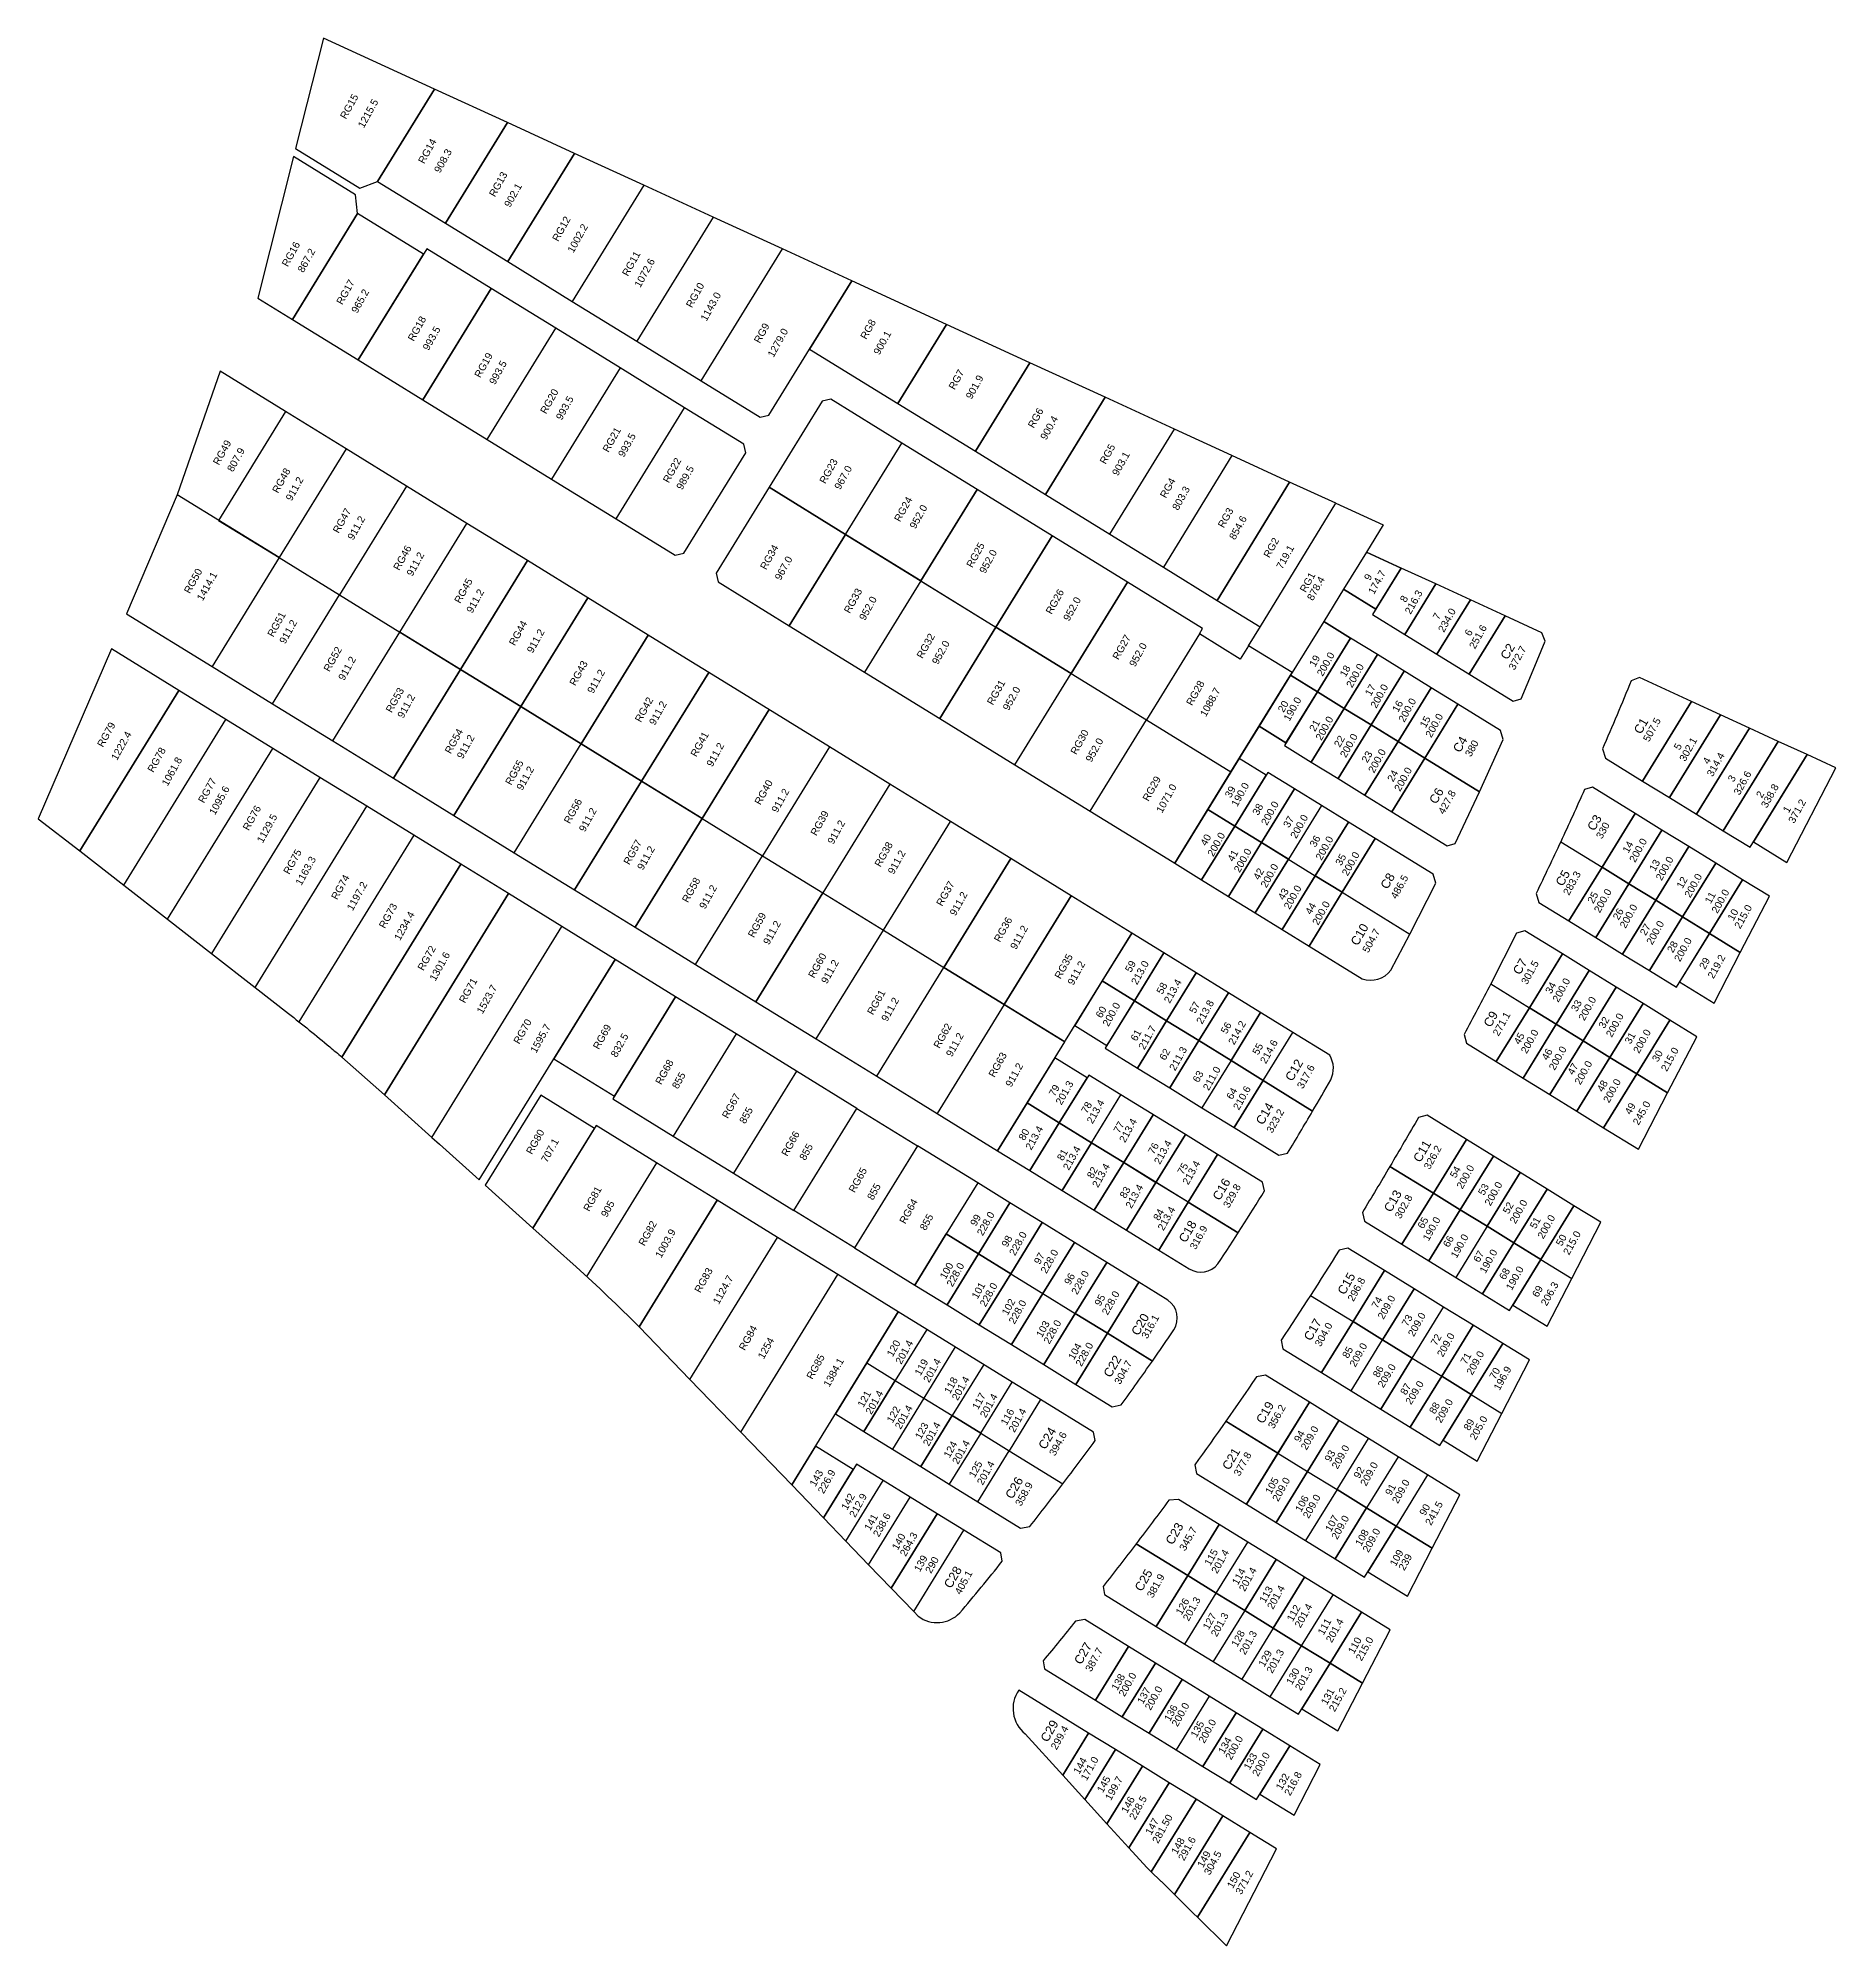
# Model space of a CAD drawing. Header units: metres. Extents: x 638031 to 639652, y 3300083 to 3300688.
# Drawn here: x 638031 to 638601, y 3300083 to 3300688 of the extents above; entities outside this region: 2.
import ezdxf
from ezdxf.enums import TextEntityAlignment as Align

# ---------------------------------------------------------------- set-up
doc = ezdxf.new("R2010")
doc.units = ezdxf.units.M
doc.header["$LTSCALE"] = 0.5
doc.layers.add('dim', color=5, linetype='Continuous', lineweight=20)
doc.layers.add('HATCH MASKOUNI', color=7, linetype='Continuous')
doc.layers.add('poly', color=1, linetype='Continuous')
doc.layers.add('idAnno2', color=172, linetype='Continuous', true_color=0x0d08d3)
doc.styles.add('Arial', font='arial.ttf')

msp = doc.modelspace()

# ---------------------------------------------------------------- texts
at = {"layer": 'idAnno2', "ltscale": 0.5, "style": 'Arial'}
for s, height, rotation, p in [('RG15', 2.3, 61.03202, (638131.18, 3300665.01)), ('1215.5', 2.3, 61.03202, (638137.16, 3300662.78, 24.64)), ('RG14', 2.3, 61.03202, (638155.95, 3300650.86)), ('908.3', 2.3, 61.03202, (638160.9, 3300647.77, 24.64)), ('RG13', 2.3, 61.03202, (638178.41, 3300640.35)), ('902.1', 2.3, 61.03202, (638183.11, 3300636.88, 24.64)), ('RG12', 2.3, 61.03202, (638198.44, 3300626.24)), ('RG16', 2.3, 61.03202, (638112.72, 3300618.22)), ('1002.2', 2.3, 61.03202, (638203.6, 3300623.22, 24.64)), ('867.2', 2.3, 61.03202, (638117.6, 3300616.2, 10.58)), ('RG11', 2.3, 61.03202, (638220.58, 3300615.2)), ('1072.6', 2.3, 61.03202, (638224.83, 3300612.26, 10.58)), ('RG17', 2.3, 61.03202, (638130.02, 3300606.19)), ('965.2', 2.3, 61.03202, (638134.67, 3300603.33, 10.58)), ('RG10', 2.3, 61.03202, (638240.83, 3300605.22)), ('1143.0', 2.3, 61.03202, (638245.8, 3300601.59, 10.58)), ('RG18', 2.3, 61.03202, (638152.66, 3300594.6)), ('993.5', 2.3, 61.03202, (638157.29, 3300591.51, 10.58)), ('RG9', 2.3, 61.03202, (638261.94, 3300593.18)), ('1279.0', 2.3, 61.03202, (638267.06, 3300590.12, 10.58)), ('RG8', 2.3, 61.03202, (638295.68, 3300594.41)), ('900.1', 2.3, 61.03202, (638300.17, 3300590.12, 10.58)), ('RG19', 2.3, 61.03202, (638173.76, 3300583.02)), ('993.5', 2.3, 61.03202, (638178.34, 3300580.69, 10.58)), ('RG7', 2.3, 61.03202, (638323.66, 3300578.47)), ('RG20', 2.3, 61.03202, (638194.62, 3300571.57)), ('901.9', 2.3, 61.03202, (638329.42, 3300576.09, 10.58)), ('993.5', 2.3, 61.03202, (638199.5, 3300569.46, 10.58)), ('RG6', 2.3, 61.03202, (638348.77, 3300566.28)), ('RG21', 2.3, 61.03202, (638214.4, 3300559.4)), ('900.4', 2.3, 61.03202, (638353.05, 3300563.16, 10.58)), ('RG49', 2.3, 61.03202, (638090.9, 3300555.35)), ('807.9', 2.3, 61.03202, (638095.27, 3300553.05, 10.58)), ('993.5', 2.3, 61.03202, (638219.21, 3300557.71, 10.58)), ('RG5', 2.3, 61.03202, (638371.53, 3300554.87)), ('RG48', 2.3, 61.03202, (638109.67, 3300546.46)), ('RG22', 2.3, 61.03202, (638233.53, 3300549.71)), ('989.5', 2.3, 61.03202, (638237.67, 3300547.37, 10.58)), ('RG23', 2.3, 61.03202, (638283.13, 3300549.45)), ('967.0', 2.3, 61.03202, (638287.76, 3300547.41, 10.58)), ('903.1', 2.3, 61.03202, (638375.79, 3300551.8, 10.58)), ('911.2', 2.3, 61.03202, (638113.86, 3300543.84, 10.58)), ('RG4', 2.3, 61.03202, (638390.65, 3300544.12)), ('803.3', 2.3, 61.03202, (638394.86, 3300540.85, 10.58)), ('RG47', 2.3, 61.03202, (638128.88, 3300533.75)), ('RG24', 2.3, 61.03202, (638306.81, 3300537.38)), ('952.0', 2.3, 61.03202, (638311.63, 3300535, 10.58)), ('RG3', 2.3, 61.03202, (638408.99, 3300534.67)), ('911.2', 2.3, 61.03202, (638133.42, 3300531.45, 10.58)), ('854.6', 2.3, 61.03202, (638412.89, 3300531.52, 10.58)), ('RG46', 2.3, 61.03202, (638148.05, 3300521.98)), ('RG34', 2.3, 61.03202, (638264.34, 3300522.2)), ('RG25', 2.3, 61.03202, (638329.72, 3300522.85)), ('RG2', 2.3, 61.03202, (638423.46, 3300525.19)), ('719.1', 2.3, 61.03202, (638427.87, 3300522.21, 10.58)), ('911.2', 2.3, 61.03202, (638152.15, 3300519.99, 10.58)), ('967.0', 2.3, 61.03202, (638268.87, 3300518.69, 10.58)), ('952.0', 2.3, 61.03202, (638333.71, 3300520.82, 10.58)), ('RG50', 2.3, 61.03202, (638081.71, 3300514.64)), ('1414.1', 2.3, 61.03202, (638086.12, 3300512.95, 10.58)), ('RG45', 2.3, 61.03202, (638167.39, 3300511.53)), ('RG1', 2.3, 61.03202, (638434.96, 3300514.22)), ('878.4', 2.3, 61.03202, (638437.59, 3300512.25, 10.58)), ('9', 2.3, 61.03202, (638454.15, 3300515.85)), ('174.7', 2.3, 61.03202, (638456.95, 3300514.24, 10.58)), ('911.2', 2.3, 61.03202, (638171.13, 3300508.28, 10.58)), ('RG33', 2.3, 61.03202, (638290.89, 3300508.37)), ('952.0', 2.3, 61.03202, (638295.62, 3300505.96, 10.58)), ('RG26', 2.3, 61.03202, (638354.86, 3300508.08)), ('952.0', 2.3, 61.03202, (638360.32, 3300505.78, 10.58)), ('8', 2.3, 61.03202, (638465.53, 3300508.96)), ('216.3', 2.3, 61.03202, (638468.59, 3300507.95)), ('RG51', 2.3, 61.03202, (638108.15, 3300500.88)), ('911.2', 2.3, 61.03202, (638111.83, 3300498.54, 10.58)), ('RG44', 2.3, 61.03202, (638184.71, 3300498.12)), ('7', 2.3, 61.03202, (638475.96, 3300503.45)), ('234.0', 2.3, 61.03202, (638479.14, 3300502.2, 10.58)), ('911.2', 2.3, 61.03202, (638190.29, 3300495.61, 10.58)), ('RG32', 2.3, 61.03202, (638313.93, 3300494.06)), ('RG32', 2.3, 61.03202, (638313.93, 3300494.06)), ('952.0', 2.3, 61.03202, (638318.7, 3300491.98, 10.58)), ('952.0', 2.3, 61.03202, (638318.7, 3300491.98, 10.58)), ('RG27', 2.3, 61.03202, (638376.03, 3300493.66)), ('6', 2.3, 61.03202, (638486.02, 3300498.27)), ('251.6', 2.3, 61.03202, (638488.98, 3300496.93, 10.58)), ('RG52', 2.3, 61.03202, (638125.96, 3300489.87)), ('911.2', 2.3, 61.03202, (638130.51, 3300486.93, 10.58)), ('RG43', 2.3, 61.03202, (638203.88, 3300485.42)), ('952.0', 2.3, 61.03202, (638381.23, 3300491.26, 10.58)), ('19', 2.3, 61.03202, (638437.22, 3300489.3, -6860.74)), ('200.0', 2.3, 61.03202, (638440.71, 3300488.29)), ('C2', 2.8, 60, (638498.71, 3300492.07, -6860.74)), ('372.7', 2.3, 61.03202, (638501.49, 3300490.22, 10.58)), ('911.2', 2.3, 61.03202, (638209.44, 3300482.8, 10.58)), ('18', 2.3, 61.03202, (638446.89, 3300486.09, -6860.74)), ('200.0', 2.3, 61.03202, (638450.02, 3300484.65)), ('RG53', 2.3, 61.03202, (638145.67, 3300476.88)), ('911.2', 2.3, 61.03202, (638149.25, 3300474.98, 10.58)), ('RG42', 2.3, 61.03202, (638224.64, 3300473.87)), ('RG31', 2.3, 61.03202, (638336.24, 3300479.32)), ('952.0', 2.3, 61.03202, (638341.14, 3300477.4, 10.58)), ('RG28', 2.3, 61.03202, (638399.38, 3300479.13)), ('1088.7', 2.3, 61.03202, (638404.11, 3300476.23, 10.58)), ('190.0', 2.3, 61.03202, (638430.18, 3300474.06)), ('17', 2.3, 61.03202, (638454.86, 3300480.06, -6860.74)), ('200.0', 2.3, 61.03202, (638457.7, 3300478.16)), ('200.0', 2.3, 61.03202, (638466.57, 3300473.71)), ('911.2', 2.3, 61.03202, (638229.03, 3300472.78, 10.58)), ('20', 2.3, 61.03202, (638427.25, 3300474.87, -6860.74)), ('200.0', 2.3, 61.03202, (638440.31, 3300467.96, 10.58)), ('16', 2.3, 61.03202, (638463.51, 3300474.94, -6860.74)), ('15', 2.3, 61.03202, (638472.26, 3300470, -6860.74)), ('200.0', 2.3, 61.03202, (638475.12, 3300468.85)), ('507.5', 2.3, 61.03202, (638544.12, 3300467.49, 10.58)), ('RG79', 2.3, 61.03202, (638054.18, 3300465.94)), ('RG79', 2.3, 61.03202, (638054.18, 3300465.94)), ('1222.4', 2.3, 61.03202, (638058.94, 3300462.4)), ('1222.4', 2.3, 61.03202, (638058.94, 3300462.4)), ('RG54', 2.3, 61.03202, (638164.38, 3300463.87)), ('911.2', 2.3, 61.03202, (638168.1, 3300462.1, 10.58)), ('RG41', 2.3, 61.03202, (638242.27, 3300462.89)), ('RG30', 2.3, 61.03202, (638362.7, 3300463.6)), ('21', 2.3, 61.03202, (638437.21, 3300468.81, -6860.74)), ('22', 2.3, 61.03202, (638445.06, 3300463.82, -6860.74)), ('200.0', 2.3, 61.03202, (638448.05, 3300462.47, 10.58)), ('C4', 2.8, 60, (638483.66, 3300462.62, -6860.74)), ('C1', 2.8, 60, (638541, 3300468.48, -6860.74)), ('RG78', 2.3, 61.03202, (638070.13, 3300457.96)), ('911.2', 2.3, 61.03202, (638247.22, 3300459.59, 10.58)), ('952.0', 2.3, 61.03202, (638367.41, 3300461.07, 10.58)), ('23', 2.3, 61.03202, (638453.8, 3300458.91, -6860.74)), ('200.0', 2.3, 61.03202, (638456.98, 3300457.62)), ('380', 2.3, 61.03202, (638487.03, 3300461.59, 10.58)), ('5', 2.3, 61.03202, (638552.35, 3300462.17, -6860.74)), ('302.1', 2.3, 61.03202, (638555.62, 3300461.26, 10.58)), ('314.4', 2.3, 61.03202, (638564.32, 3300456.47, 10.58)), ('1061.8', 2.3, 61.03202, (638074.99, 3300454.26, 10.58)), ('RG55', 2.3, 61.03202, (638183.54, 3300453.95)), ('911.2', 2.3, 61.03202, (638186.98, 3300452.13, 10.58)), ('24', 2.3, 61.03202, (638461.96, 3300452.88, -6860.74)), ('200.0', 2.3, 61.03202, (638465.24, 3300451.8, 10.58)), ('4', 2.3, 61.03202, (638561.51, 3300457.68, -6860.74)), ('3', 2.3, 61.03202, (638569.44, 3300452.05, -6860.74)), ('326.6', 2.3, 61.03202, (638572.84, 3300450.63, 10.58)), ('RG77', 2.3, 61.03202, (638086.18, 3300448.25, 10.58)), ('1095.6', 2.3, 61.03202, (638090, 3300445.09, 10.58)), ('RG40', 2.3, 61.03202, (638262.55, 3300447.67)), ('911.2', 2.3, 61.03202, (638267.85, 3300445.05, 10.58)), ('RG29', 2.3, 61.03202, (638385.57, 3300448.83)), ('1071.0', 2.3, 61.03202, (638390.22, 3300445.73, 10.58)), ('39', 2.3, 61.03202, (638410.46, 3300447.78, -6860.74)), ('190.0', 2.3, 61.03202, (638413.61, 3300446.96)), ('C6', 2.8, 60, (638476.13, 3300446.32, -6860.74)), ('427.8', 2.3, 61.03202, (638479.16, 3300444.55, 10.58)), ('2', 2.3, 61.03202, (638578.42, 3300446.98)), ('338.8', 2.3, 61.03202, (638581.5, 3300446.53, 6871.32)), ('RG76', 2.3, 61.03202, (638100.34, 3300439.55)), ('1129.5', 2.3, 61.03202, (638105.15, 3300436.22, 10.58)), ('RG56', 2.3, 61.03202, (638202.12, 3300441.72)), ('911.2', 2.3, 61.03202, (638206.8, 3300438.95, 10.58)), ('RG39', 2.3, 61.03202, (638280.31, 3300437.89)), ('38', 2.3, 61.03202, (638419.19, 3300442.25, -6860.74)), ('200.0', 2.3, 61.03202, (638423.03, 3300441.05)), ('1', 2.3, 61.03202, (638586.92, 3300442.25, -6860.74)), ('371.2', 2.3, 61.03202, (638590.15, 3300441.68, 10.58)), ('911.2', 2.3, 61.03202, (638285.57, 3300435.05, 10.58)), ('200.0', 2.3, 61.03202, (638406.03, 3300431.17)), ('37', 2.3, 61.03202, (638428.96, 3300438.31, -6860.74)), ('200.0', 2.3, 61.03202, (638432.31, 3300436.84)), ('C3', 2.8, 60, (638526.24, 3300437.81, -6860.74)), ('330', 2.3, 61.03202, (638528.55, 3300435.56, 10.58)), ('RG75', 2.3, 61.03202, (638113.21, 3300425.66)), ('RG57', 2.3, 61.03202, (638221.02, 3300428.69)), ('911.2', 2.3, 61.03202, (638225.25, 3300426.86, 10.58)), ('RG38', 2.3, 61.03202, (638300.59, 3300428.01)), ('911.2', 2.3, 61.03202, (638304.71, 3300425.52, 10.58)), ('40', 2.3, 61.03202, (638402.7, 3300432.57, -6860.74)), ('41', 2.3, 61.03202, (638411.28, 3300427.6, -6860.74)), ('200.0', 2.3, 61.03202, (638414.39, 3300426.08, 10.58)), ('36', 2.3, 61.03202, (638437.34, 3300432.15, -6860.74)), ('200.0', 2.3, 61.03202, (638440.32, 3300429.97, 10.58)), ('200.0', 2.3, 61.03202, (638448.63, 3300425.02, 10.58)), ('14', 2.3, 61.03202, (638536.52, 3300430.31, -6860.74)), ('200.0', 2.3, 61.03202, (638539.74, 3300429.29, 10.58)), ('1163.3', 2.3, 61.03202, (638117.39, 3300422.78, 21.16)), ('42', 2.3, 61.03202, (638419.45, 3300421.79, -6860.74)), ('200.0', 2.3, 61.03202, (638422.88, 3300421.25, 10.58)), ('35', 2.3, 61.03202, (638445.49, 3300426.31, -6860.74)), ('C5', 2.8, 60, (638516.2, 3300420.26, -6860.74)), ('13', 2.3, 61.03202, (638544.99, 3300424.53, -6860.74)), ('200.0', 2.3, 61.03202, (638548.14, 3300423.54, 10.58)), ('RG74', 2.3, 61.03202, (638128.38, 3300417.62)), ('1197.2', 2.3, 61.03202, (638133.67, 3300414.77, 10.58)), ('RG58', 2.3, 61.03202, (638239.58, 3300416.71)), ('911.2', 2.3, 61.03202, (638244.94, 3300414.52, 10.58)), ('RG37', 2.3, 61.03202, (638320.16, 3300415.58)), ('43', 2.3, 61.03202, (638427.28, 3300415.43, -6860.74)), ('200.0', 2.3, 61.03202, (638430.23, 3300414.43, 10.58)), ('C8', 2.8, 60, (638460.68, 3300419.33, -6860.74)), ('486.5', 2.3, 61.03202, (638464.09, 3300417.72, 21.16)), ('283.3', 2.3, 61.03202, (638518.77, 3300418.87, 10.58)), ('200.0', 2.3, 61.03202, (638528.54, 3300413.3, 10.58)), ('12', 2.3, 61.03202, (638553.66, 3300419.07, -6860.74)), ('200.0', 2.3, 61.03202, (638557.21, 3300418.12, 10.58)), ('200.0', 2.3, 61.03202, (638565.83, 3300413.15, 10.58)), ('RG73', 2.3, 61.03202, (638143.51, 3300408.53)), ('911.2', 2.3, 61.03202, (638324.33, 3300412.36, 10.58)), ('44', 2.3, 61.03202, (638435.95, 3300410.82, -6860.74)), ('200.0', 2.3, 61.03202, (638439.25, 3300409.39)), ('25', 2.3, 61.03202, (638525.39, 3300414.3, -6860.74)), ('26', 2.3, 61.03202, (638533.44, 3300409.08, -6860.74)), ('200.0', 2.3, 61.03202, (638536.71, 3300408.41, 10.58)), ('11', 2.3, 61.03202, (638562.6, 3300414.28, -6860.74)), ('10', 2.3, 61.03202, (638569.81, 3300408.88, -6860.74)), ('215.0', 2.3, 61.03202, (638573.05, 3300408.26, 10.58)), ('1234.4', 2.3, 61.03202, (638148.67, 3300405.31, 10.58)), ('RG59', 2.3, 61.03202, (638260.45, 3300405.62)), ('911.2', 2.3, 61.03202, (638265.19, 3300403.2, 10.58)), ('RG36', 2.3, 61.03202, (638338.46, 3300404.19)), ('911.2', 2.3, 61.03202, (638343.51, 3300401.7, 10.58)), ('C10', 2.8, 60, (638451.77, 3300402.37, -6860.74)), ('504.7', 2.3, 61.03202, (638455.14, 3300400.64)), ('27', 2.3, 61.03202, (638542.02, 3300404.16, -6860.74)), ('200.0', 2.3, 61.03202, (638545.16, 3300403.18, 10.58)), ('RG72', 2.3, 61.03202, (638155.75, 3300395.14)), ('28', 2.3, 61.03202, (638550.64, 3300398.68, -6860.74)), ('200.0', 2.3, 61.03202, (638553.96, 3300397.81, 10.58)), ('1301.6', 2.3, 61.03202, (638159.88, 3300392.49, 10.58)), ('RG60', 2.3, 61.03202, (638279.57, 3300392.78)), ('911.2', 2.3, 61.03202, (638283.56, 3300390.83, 10.58)), ('RG35', 2.3, 61.03202, (638357.65, 3300392.52)), ('911.2', 2.3, 61.03202, (638361.66, 3300390.38, 10.58)), ('59', 2.3, 61.03202, (638378.83, 3300392.49, -6860.74)), ('213.0', 2.3, 61.03202, (638381.85, 3300390.52)), ('C7', 2.8, 60, (638502.66, 3300392.21, -6860.74)), ('301.5', 2.3, 61.03202, (638505.47, 3300390.58)), ('29', 2.3, 61.03202, (638560.81, 3300393.46, -6860.74)), ('219.2', 2.3, 61.03202, (638564.58, 3300392.44, 10.58)), ('RG71', 2.3, 61.03202, (638168.89, 3300384.87)), ('1523.7', 2.3, 61.03202, (638174.83, 3300382.07, 10.58)), ('58', 2.3, 61.03202, (638388.79, 3300385.56, -6860.74)), ('213.4', 2.3, 61.03202, (638392.23, 3300384.65)), ('34', 2.3, 61.03202, (638512.03, 3300385.68, -6860.74)), ('200.0', 2.3, 61.03202, (638515.4, 3300385)), ('RG61', 2.3, 61.03202, (638298.25, 3300381.12)), ('911.2', 2.3, 61.03202, (638302.64, 3300378.85, 10.58)), ('200.0', 2.3, 61.03202, (638372.79, 3300377.29, 10.58)), ('57', 2.3, 61.03202, (638399.16, 3300379.46, -6860.74)), ('213.8', 2.3, 61.03202, (638402.5, 3300378.05)), ('33', 2.3, 61.03202, (638520.19, 3300380.04, -6860.74)), ('200.0', 2.3, 61.03202, (638523.64, 3300379.13)), ('RG70', 2.3, 61.03202, (638186.13, 3300371.88)), ('1595.7', 2.3, 61.03202, (638191.81, 3300369.65, 10.58)), ('RG62', 2.3, 61.03202, (638319.29, 3300370.53)), ('60', 2.3, 61.03202, (638369.52, 3300378.01, -6860.74)), ('56', 2.3, 61.03202, (638409.16, 3300373, -6860.74)), ('214.2', 2.3, 61.03202, (638412.62, 3300371.47)), ('C9', 2.8, 60, (638493.37, 3300375.56, -6860.74)), ('271.1', 2.3, 61.03202, (638496.46, 3300374.26)), ('32', 2.3, 61.03202, (638528.91, 3300374.7, -6860.74)), ('200.0', 2.3, 61.03202, (638532.34, 3300373.88)), ('RG69', 2.3, 61.03202, (638211.35, 3300370.18)), ('832.5', 2.3, 61.03202, (638216.88, 3300367.5, 10.58)), ('911.2', 2.3, 61.03202, (638323.14, 3300367.67, 10.58)), ('61', 2.3, 61.03202, (638380.59, 3300370.68, -6860.74)), ('211.7', 2.3, 61.03202, (638384.17, 3300369.94, 10.58)), ('214.6', 2.3, 61.03202, (638422.71, 3300365.49)), ('45', 2.3, 61.03202, (638502.05, 3300369.63, -6860.74)), ('200.0', 2.3, 61.03202, (638505.37, 3300368.72)), ('31', 2.3, 61.03202, (638537.22, 3300369.78, -6850.16)), ('200.0', 2.3, 61.03202, (638540.98, 3300368.77, 10.58)), ('RG68', 2.3, 61.03202, (638231.11, 3300359.02, 10.58)), ('RG63', 2.3, 61.03202, (638336.74, 3300361.33)), ('62', 2.3, 61.03202, (638389.7, 3300364.61, -6860.74)), ('211.3', 2.3, 61.03202, (638393.94, 3300363.27, 10.58)), ('55', 2.3, 61.03202, (638419.18, 3300366.33, -6860.74)), ('C12', 2.8, 60, (638431.04, 3300359.4, -6860.74)), ('46', 2.3, 61.03202, (638510.88, 3300364.62, -6860.74)), ('200.0', 2.3, 61.03202, (638514.24, 3300363.41, 10.58)), ('200.0', 2.3, 61.03202, (638522.39, 3300358.81, 10.58)), ('30', 2.3, 61.03202, (638545.86, 3300364.11, -6860.74)), ('215.0', 2.3, 61.03202, (638549.78, 3300363.04, 10.58)), ('855', 2.3, 61.03202, (638235.66, 3300356.34, 10.58)), ('911.2', 2.3, 61.03202, (638341.98, 3300358.1, 10.58)), ('201.3', 2.3, 61.03202, (638357.91, 3300352.44, 10.58)), ('63', 2.3, 61.03202, (638400.26, 3300357.59, -6860.74)), ('211.0', 2.3, 61.03202, (638404.59, 3300356.99, 10.58)), ('317.6', 2.3, 61.03202, (638434.42, 3300357.56, 10.58)), ('47', 2.3, 61.03202, (638519.06, 3300359.98, -6860.74)), ('48', 2.3, 61.03202, (638528.42, 3300354.6, -6860.74)), ('200.0', 2.3, 61.03202, (638531.47, 3300353.08, 10.58)), ('RG67', 2.3, 61.03202, (638252.24, 3300348.29)), ('79', 2.3, 61.03202, (638354.67, 3300353.19)), ('213.4', 2.3, 61.03202, (638367.77, 3300346.48, 10.58)), ('64', 2.3, 61.03202, (638410.95, 3300352.21, -6860.74)), ('210.6', 2.3, 61.03202, (638414.15, 3300350.81, 10.58)), ('855', 2.3, 61.03202, (638256.99, 3300345.29)), ('78', 2.3, 61.03202, (638364.92, 3300347.77)), ('213.4', 2.3, 61.03202, (638378.06, 3300340.5, 10.58)), ('C14', 2.8, 60, (638421.73, 3300345.6, -6860.74)), ('323.2', 2.3, 61.03202, (638424.73, 3300343.51, 10.58)), ('49', 2.3, 61.03202, (638537.22, 3300347.43, -6860.74)), ('245.0', 2.3, 61.03202, (638540.85, 3300346.04, 10.58)), ('RG80', 2.3, 61.03202, (638190.15, 3300336.91)), ('RG66', 2.3, 61.03202, (638271.07, 3300336.33)), ('80', 2.3, 61.03202, (638345.07, 3300339.21)), ('213.4', 2.3, 61.03202, (638348.34, 3300338.16)), ('77', 2.3, 61.03202, (638375.16, 3300341.51)), ('707.1', 2.3, 61.03202, (638194.82, 3300334.19, 10.58)), ('855', 2.3, 61.03202, (638276.03, 3300333.69)), ('81', 2.3, 61.03202, (638357.26, 3300332.79)), ('213.4', 2.3, 61.03202, (638360.24, 3300331.76)), ('76', 2.3, 61.03202, (638386.11, 3300334.8)), ('213.4', 2.3, 61.03202, (638389.1, 3300333.61, 10.58)), ('C11', 2.8, 60, (638471.61, 3300333.7, -6860.74)), ('326.2', 2.3, 61.03202, (638474.61, 3300331.96, 10.58)), ('RG65', 2.3, 61.03202, (638292.42, 3300324.79)), ('82', 2.3, 61.03202, (638366.73, 3300327.14)), ('213.4', 2.3, 61.03202, (638369.48, 3300326.24)), ('75', 2.3, 61.03202, (638395.42, 3300328.38)), ('213.4', 2.3, 61.03202, (638398.1, 3300327.13, 10.58)), ('54', 2.3, 61.03202, (638481.79, 3300327.32, -6860.74)), ('200.0', 2.3, 61.03202, (638484.99, 3300325.8)), ('RG81', 2.3, 61.03202, (638208.3, 3300318.83)), ('855', 2.3, 61.03202, (638297.51, 3300321.1)), ('83', 2.3, 61.03202, (638377.13, 3300320.88)), ('213.4', 2.3, 61.03202, (638380.07, 3300319.63, 10.58)), ('C16', 2.8, 60, (638408.02, 3300321.64, -6860.74)), ('329.8', 2.3, 61.03202, (638411, 3300319.77, 10.58)), ('C13', 2.8, 60, (638462.32, 3300317.92, -6860.74)), ('302.8', 2.3, 61.03202, (638465.42, 3300316.38, 10.58)), ('53', 2.3, 61.03202, (638490.73, 3300321.82, -6860.74)), ('200.0', 2.3, 61.03202, (638493.9, 3300320.47, 10.58)), ('905', 2.3, 61.03202, (638213.13, 3300315.65, 10.58)), ('RG64', 2.3, 61.03202, (638308.48, 3300314.89)), ('855', 2.3, 61.03202, (638314.19, 3300311.46, 10.58)), ('228.0', 2.3, 61.03202, (638332.95, 3300310.97, 10.58)), ('84', 2.3, 61.03202, (638387.76, 3300313.82)), ('213.4', 2.3, 61.03202, (638390.24, 3300312.59, 10.58)), ('52', 2.3, 61.03202, (638498.55, 3300315.95, -6860.74)), ('200.0', 2.3, 61.03202, (638501.84, 3300314.79, 10.58)), ('RG82', 2.3, 61.03202, (638225.78, 3300307.91)), ('1003.9', 2.3, 61.03202, (638231.44, 3300304.71, 10.58)), ('99', 2.3, 61.03202, (638329.74, 3300312.09)), ('228.0', 2.3, 61.03202, (638343.17, 3300304.67, 10.58)), ('C18', 2.8, 60, (638397.28, 3300308.27, -6860.74)), ('316.9', 2.3, 61.03202, (638400.43, 3300306.6, 10.58)), ('65', 2.3, 61.03202, (638471.54, 3300311.22, -6860.74)), ('190.0', 2.3, 61.03202, (638474.28, 3300309.34, 10.58)), ('51', 2.3, 61.03202, (638507.13, 3300311.24, -6860.74)), ('200.0', 2.3, 61.03202, (638510.65, 3300309.99)), ('215.0', 2.3, 61.03202, (638518.78, 3300304.87, 10.58)), ('98', 2.3, 61.03202, (638339.65, 3300305.4)), ('97', 2.3, 61.03202, (638349.94, 3300299.95)), ('228.0', 2.3, 61.03202, (638353.15, 3300299.02, 10.58)), ('66', 2.3, 61.03202, (638479.61, 3300305.35, -6860.74)), ('190.0', 2.3, 61.03202, (638483.15, 3300303.88, 10.58)), ('67', 2.3, 61.03202, (638489.21, 3300300.57, -6860.74)), ('190.0', 2.3, 61.03202, (638492.31, 3300299.06, 10.58)), ('50', 2.3, 61.03202, (638515.39, 3300305.74, -6860.74)), ('RG83', 2.3, 61.03202, (638243.52, 3300293.04)), ('100', 2.3, 61.03202, (638320.55, 3300296.04)), ('228.0', 2.3, 61.03202, (638323.34, 3300294.79, 10.58)), ('228.0', 2.3, 61.03202, (638362.88, 3300292.3, 10.58)), ('68', 2.3, 61.03202, (638497.4, 3300295.07, -6860.74)), ('190.0', 2.3, 61.03202, (638500.64, 3300293.7, 10.58)), ('1124.7', 2.3, 61.03202, (638249.7, 3300290.01, 10.58)), ('101', 2.3, 61.03202, (638330.65, 3300289.79)), ('228.0', 2.3, 61.03202, (638333.85, 3300288.45, 10.58)), ('96', 2.3, 61.03202, (638359.53, 3300293.44)), ('C15', 2.8, 60, (638447.6, 3300291.75, -6860.74)), ('296.8', 2.3, 61.03202, (638450.45, 3300290.14, 10.58)), ('69', 2.3, 61.03202, (638507.86, 3300289.51, -6860.74)), ('206.3', 2.3, 61.03202, (638511.7, 3300288.73, 10.58)), ('102', 2.3, 61.03202, (638340.17, 3300284.57)), ('228.0', 2.3, 61.03202, (638343.03, 3300283, 10.58)), ('95', 2.3, 61.03202, (638369.13, 3300286.73)), ('228.0', 2.3, 61.03202, (638372.55, 3300285.85, 10.58)), ('74', 2.3, 61.03202, (638456.97, 3300285.99)), ('209.0', 2.3, 61.03202, (638459.98, 3300284.48, 10.58)), ('RG84', 2.3, 61.03202, (638257.6, 3300274.78)), ('103', 2.3, 61.03202, (638351.06, 3300277.57)), ('228.0', 2.3, 61.03202, (638354.08, 3300276.68)), ('C20', 2.8, 60, (638382.25, 3300278.81, -6860.74)), ('316.1', 2.3, 61.03202, (638385.1, 3300278.32, 10.58)), ('C17', 2.8, 60, (638436.93, 3300277.16, -6860.74)), ('304.0', 2.3, 61.03202, (638440.05, 3300275.84, 10.58)), ('73', 2.3, 61.03202, (638466.54, 3300280.32)), ('209.0', 2.3, 61.03202, (638469.59, 3300279.02, 10.58)), ('1254', 2.3, 61.03202, (638263.29, 3300271.5, 21.16)), ('120', 2.3, 61.03202, (638303.75, 3300271.47)), ('201.4', 2.3, 61.03202, (638307.12, 3300270.26, 10.58)), ('104', 2.3, 61.03202, (638361.21, 3300270.48)), ('228.0', 2.3, 61.03202, (638364.23, 3300269.54)), ('85', 2.3, 61.03202, (638447.67, 3300270.18)), ('209.0', 2.3, 61.03202, (638451.06, 3300269.38, 10.58)), ('72', 2.3, 61.03202, (638475.71, 3300274.17, -6860.74)), ('209.0', 2.3, 61.03202, (638478.8, 3300272.56, 10.58)), ('RG85', 2.3, 61.03202, (638279.02, 3300265.64)), ('1384.1', 2.3, 61.03202, (638284.74, 3300263.83, 21.16)), ('119', 2.3, 61.03202, (638312.57, 3300265.46)), ('201.4', 2.3, 61.03202, (638315.95, 3300264.44, 10.58)), ('C22', 2.8, 60, (638373.43, 3300265.54, -6860.74)), ('C22', 2.8, 60, (638373.43, 3300265.54, -6860.74)), ('304.7', 2.3, 61.03202, (638376.5, 3300263.83, 10.58)), ('304.7', 2.3, 61.03202, (638376.5, 3300263.83, 10.58)), ('86', 2.3, 61.03202, (638457.36, 3300264.08)), ('209.0', 2.3, 59.30508, (638460.04, 3300262.74, 10.58)), ('71', 2.3, 61.03202, (638485.15, 3300268.25, -6860.74)), ('209.0', 2.3, 61.03202, (638488.12, 3300266.83, 10.58)), ('196.9', 2.3, 61.03202, (638496.76, 3300261.98, 10.58)), ('118', 2.3, 61.03202, (638321.92, 3300259.74)), ('201.4', 2.3, 61.03202, (638325.01, 3300258.78, 10.58)), ('87', 2.3, 61.03202, (638466.06, 3300258.56)), ('209.0', 2.3, 58.66073, (638468.85, 3300257.36, 10.58)), ('70', 2.3, 61.03202, (638494.29, 3300263.51, -6860.74)), ('121', 2.3, 61.03202, (638294.46, 3300255.42)), ('201.4', 2.3, 61.03202, (638297.65, 3300254.33, 10.58)), ('201.4', 2.3, 61.03202, (638306.94, 3300249.66)), ('117', 2.3, 61.03202, (638330.8, 3300254.73)), ('201.4', 2.3, 61.03202, (638333.91, 3300253.31)), ('C19', 2.8, 60, (638421.81, 3300250.9, -6860.74)), ('356.2', 2.3, 61.03202, (638425.21, 3300249.84)), ('88', 2.3, 61.03202, (638475.2, 3300252.55)), ('209.0', 2.3, 61.03202, (638478.25, 3300251.63, 10.58)), ('122', 2.3, 61.03202, (638303.72, 3300250.49)), ('123', 2.3, 61.03202, (638312.67, 3300245.32)), ('201.4', 2.3, 61.03202, (638315.85, 3300244.31)), ('116', 2.3, 61.03202, (638339.84, 3300249.72)), ('201.4', 2.3, 61.03202, (638343.01, 3300248.66, 21.16)), ('89', 2.3, 61.03202, (638486.14, 3300247.27)), ('205.0', 2.3, 61.03202, (638489.18, 3300246.25, 10.58)), ('124', 2.3, 61.03202, (638321.76, 3300239.42)), ('201.4', 2.3, 61.03202, (638325.11, 3300238.56, 10.58)), ('C24', 2.8, 60, (638352.79, 3300242.74, -6860.74)), ('394.6', 2.3, 61.03202, (638355.84, 3300241.21, 10.58)), ('94', 2.3, 61.03202, (638432.38, 3300243.59)), ('209.0', 2.3, 61.03202, (638435.61, 3300243.07)), ('125', 2.3, 61.03202, (638329.74, 3300233.15)), ('201.4', 2.3, 61.03202, (638332.96, 3300231.97, 10.58)), ('C21', 2.8, 60, (638411.07, 3300236.2, -6860.74)), ('377.8', 2.3, 61.03202, (638414.36, 3300234.8)), ('93', 2.3, 61.03202, (638442.06, 3300237.38)), ('209.0', 2.3, 61.03202, (638445.41, 3300237.05, 10.58)), ('209.0', 2.3, 61.03202, (638454.47, 3300231.65, 10.58)), ('143', 2.3, 61.03202, (638279.27, 3300230.33)), ('226.9', 2.3, 61.03202, (638282.52, 3300229.23, 10.58)), ('C26', 2.8, 60, (638342.31, 3300227.03, -6860.74)), ('105', 2.3, 61.03202, (638423.67, 3300227.94)), ('209.0', 2.3, 61.03202, (638426.6, 3300226.76)), ('92', 2.3, 61.03202, (638451.26, 3300232.1)), ('209.0', 2.3, 61.03202, (638464.53, 3300226.12, 10.58)), ('142', 2.3, 61.03202, (638289.29, 3300222.88)), ('212.9', 2.3, 61.03202, (638292.48, 3300221.69, 10.58)), ('358.9', 2.3, 61.03202, (638345.08, 3300225.28, 10.58)), ('106', 2.3, 61.03202, (638433.18, 3300222.24)), ('209.0', 2.3, 61.03202, (638436.27, 3300221.38, 10.58)), ('91', 2.3, 61.03202, (638461.26, 3300226.7)), ('141', 2.3, 61.03202, (638296.62, 3300216.37)), ('238.6', 2.3, 61.03202, (638300.02, 3300215.52, 10.58)), ('107', 2.3, 61.03202, (638442.67, 3300215.98)), ('209.0', 2.3, 61.03202, (638445.32, 3300214.73)), ('90', 2.3, 61.03202, (638472.11, 3300220.32)), ('241.5', 2.3, 61.03202, (638475.05, 3300219.19, 10.58)), ('140', 2.3, 61.03202, (638305.36, 3300210.2)), ('264.3', 2.3, 61.03202, (638308.54, 3300209.37, 10.58)), ('C23', 2.8, 60, (638393.11, 3300212.52, -6860.74)), ('C23', 2.8, 60, (638393.1, 3300212.51, -6860.74)), ('345.7', 2.3, 61.03202, (638397.1, 3300211.1, 10.58)), ('345.7', 2.3, 61.03202, (638397.1, 3300211.09, 10.58)), ('108', 2.3, 61.03202, (638452.23, 3300211.46)), ('209.0', 2.3, 61.03202, (638455.21, 3300210.62, 10.58)), ('139', 2.3, 61.03202, (638312.36, 3300203.29)), ('290', 2.3, 61.03202, (638315.91, 3300202.81)), ('115', 2.3, 61.03202, (638404.42, 3300205.23)), ('201.4', 2.3, 61.03202, (638407.25, 3300203.9)), ('109', 2.3, 61.03202, (638463.2, 3300205.06)), ('239', 2.3, 61.03202, (638465.94, 3300203.71, 10.58)), ('C28', 2.8, 60, (638322.86, 3300198.7, -6860.74)), ('405.1', 2.3, 61.03202, (638325.92, 3300197.27, 10.58)), ('C25', 2.8, 60, (638383.32, 3300197.74, -6860.74)), ('381.9', 2.3, 61.03202, (638386.83, 3300196.19, 10.58)), ('114', 2.3, 61.03202, (638413.17, 3300199.14)), ('201.4', 2.3, 61.03202, (638416.02, 3300198.27)), ('113', 2.3, 61.03202, (638421.84, 3300193.45)), ('201.4', 2.3, 61.03202, (638424.94, 3300192.57, 10.58)), ('126', 2.3, 61.03202, (638395.32, 3300189.65)), ('201.3', 2.3, 61.03202, (638398.24, 3300188.88, 10.58)), ('127', 2.3, 61.03202, (638403.9, 3300184.97)), ('201.3', 2.3, 61.03202, (638407.12, 3300183.91, 10.58)), ('112', 2.3, 61.03202, (638430.55, 3300187.57)), ('201.4', 2.3, 61.03202, (638433.68, 3300186.74)), ('128', 2.3, 61.03202, (638412.95, 3300179.5)), ('201.3', 2.3, 61.03202, (638416.13, 3300178.2, 10.58)), ('111', 2.3, 61.03202, (638440.33, 3300183.26)), ('201.4', 2.3, 61.03202, (638443.58, 3300182.03)), ('C27', 2.8, 60, (638364.11, 3300174.56, -6860.74)), ('387.7', 2.3, 61.03202, (638367.29, 3300172.79, 10.58)), ('129', 2.3, 61.03202, (638421.54, 3300173.19)), ('201.3', 2.3, 61.03202, (638424.73, 3300172.31, 10.58)), ('110', 2.3, 61.03202, (638449.93, 3300177.31)), ('215.0', 2.3, 61.03202, (638453.04, 3300176.24, 10.58)), ('130', 2.3, 61.03202, (638430.3, 3300167.52)), ('201.3', 2.3, 61.03202, (638433.77, 3300166.81, 10.58)), ('138', 2.3, 61.03202, (638374.94, 3300165.7)), ('200.0', 2.3, 61.03202, (638377.9, 3300164.94, 10.58)), ('137', 2.3, 61.03202, (638383.07, 3300161.4)), ('200.0', 2.3, 61.03202, (638386.17, 3300160.64, 10.58)), ('131', 2.3, 61.03202, (638441.35, 3300161.11)), ('215.2', 2.3, 61.03202, (638444.53, 3300160.15)), ('136', 2.3, 61.03202, (638391.64, 3300155.91)), ('200.0', 2.3, 61.03202, (638394.68, 3300155.4, 10.58)), ('C29', 2.8, 60, (638353.47, 3300149.98, -6850.16)), ('299.4', 2.3, 61.03202, (638356.36, 3300148.08)), ('135', 2.3, 61.03202, (638400.05, 3300150.77)), ('200.0', 2.3, 61.03202, (638403.2, 3300150.15, 10.58)), ('134', 2.3, 61.03202, (638408.76, 3300145.61)), ('200.0', 2.3, 61.03202, (638411.71, 3300144.9, 10.58)), ('144', 2.3, 61.03202, (638362.88, 3300139.18)), ('171.0', 2.3, 61.03202, (638365.87, 3300138.29, 10.58)), ('133', 2.3, 61.03202, (638416.86, 3300140.56)), ('200.0', 2.3, 61.03202, (638420.22, 3300139.66, 10.58)), ('145', 2.3, 61.03202, (638370.35, 3300133.3)), ('199.7', 2.3, 61.03202, (638373.57, 3300132.02)), ('132', 2.3, 61.03202, (638427.05, 3300134.14)), ('216.8', 2.3, 61.03202, (638430.37, 3300133.5, 10.58)), ('146', 2.3, 61.03202, (638378.04, 3300126.82)), ('228.5', 2.3, 61.03202, (638381.22, 3300125.88, 10.58)), ('147', 2.3, 61.03202, (638385.68, 3300119.94)), ('281.50', 2.3, 61.03202, (638388.96, 3300119.2, 21.16)), ('148', 2.3, 61.03202, (638393.87, 3300113.79)), ('291.6', 2.3, 61.03202, (638396.74, 3300112.9)), ('149', 2.3, 61.03202, (638402.14, 3300109.56)), ('304.5', 2.3, 61.03202, (638404.92, 3300108.39)), ('150', 2.3, 61.03202, (638411.58, 3300102.98)), ('371.2', 2.3, 61.03202, (638414.91, 3300102.19, 10.58))]:
    msp.add_text(s, height=height, rotation=rotation, dxfattribs=at).set_placement(p, align=Align.BOTTOM_CENTER)

# ---------------------------------------------------------------- hatches: boundary and pattern name
at = {"layer": 'dim'}
h = msp.add_hatch(dxfattribs=at)
h.set_pattern_fill('ANSI32', color=256)
h.paths.add_polyline_path([(638166.56, 3300643.16), (638169.87, 3300648.53), (638168.08, 3300649.63), (638164.78, 3300644.26)], flags=9)
h.paths.add_polyline_path([(638209.1, 3300620.36), (638212.41, 3300625.72), (638210.62, 3300626.83), (638207.32, 3300621.46)], flags=9)
h.paths.add_polyline_path([(638229.39, 3300609.86), (638232.45, 3300614.82), (638230.66, 3300615.93), (638227.6, 3300610.96)], flags=9)
h.paths.add_polyline_path([(638250.99, 3300598.13), (638254.17, 3300603.3), (638252.38, 3300604.4), (638249.2, 3300599.23)], flags=9)
h.paths.add_polyline_path([(638358.83, 3300539.54), (638363.8, 3300536.47), (638364.9, 3300538.26), (638359.93, 3300541.32)], flags=9)
h.paths.add_polyline_path([(638377.66, 3300527.93), (638382.43, 3300524.99), (638383.53, 3300526.78), (638378.76, 3300529.72)], flags=9)
h.paths.add_polyline_path([(638312.23, 3300579.96), (638315.53, 3300585.32), (638313.74, 3300586.43), (638310.44, 3300581.06)], flags=9)
h.paths.add_polyline_path([(638337.52, 3300566.45), (638340.83, 3300571.81), (638339.04, 3300572.91), (638335.73, 3300567.55)], flags=9)
h.paths.add_polyline_path([(638360.38, 3300554.5), (638363.44, 3300559.47), (638361.65, 3300560.57), (638358.59, 3300555.6)], flags=9)
h.paths.add_polyline_path([(638381.81, 3300542.88), (638385, 3300548.05), (638383.21, 3300549.15), (638380.03, 3300543.99)], flags=9)
h.paths.add_polyline_path([(638399.78, 3300533.66), (638402.58, 3300538.24), (638400.79, 3300539.33), (638397.99, 3300534.76)], flags=9)
h.paths.add_polyline_path([(638416.88, 3300524.01), (638420.17, 3300529.39), (638418.38, 3300530.48), (638415.09, 3300525.11)], flags=9)
h.paths.add_polyline_path([(638104.44, 3300604.66), (638109.4, 3300601.6), (638110.5, 3300603.39), (638105.54, 3300606.45)], flags=9)
h.paths.add_polyline_path([(638120.26, 3300594.9), (638125.43, 3300591.72), (638126.53, 3300593.51), (638121.37, 3300596.69)], flags=9)
h.paths.add_polyline_path([(638140.58, 3300582.38), (638145.55, 3300579.32), (638146.65, 3300581.11), (638141.68, 3300584.17)], flags=9)
h.paths.add_polyline_path([(638221.88, 3300532.28), (638226.85, 3300529.22), (638227.95, 3300531.01), (638222.99, 3300534.07)], flags=9)
h.paths.add_polyline_path([(638137.97, 3300624.58), (638143.13, 3300621.4), (638144.23, 3300623.19), (638139.07, 3300626.37)], flags=9)
h.paths.add_polyline_path([(638160.33, 3300613.47), (638165.29, 3300610.41), (638166.39, 3300612.2), (638161.43, 3300615.26)], flags=9)
h.paths.add_polyline_path([(638180.76, 3300600.88), (638185.72, 3300597.82), (638186.83, 3300599.61), (638181.86, 3300602.67)], flags=25)
h.paths.add_polyline_path([(638201.19, 3300588.29), (638206.16, 3300585.23), (638207.26, 3300587.01), (638202.29, 3300590.07)], flags=9)
h.paths.add_polyline_path([(638124.97, 3300610.07), (638128.07, 3300615.01), (638126.29, 3300616.13), (638123.19, 3300611.19)], flags=9)
h.paths.add_polyline_path([(638140.01, 3300600.62), (638143.19, 3300605.78), (638141.4, 3300606.88), (638138.22, 3300601.72)], flags=9)
h.paths.add_polyline_path([(638145.32, 3300598.41), (638148.14, 3300603.52), (638146.29, 3300604.54), (638143.48, 3300599.42)], flags=9)
h.paths.add_polyline_path([(638165.16, 3300586.41), (638168.1, 3300591.17), (638166.31, 3300592.28), (638163.37, 3300587.51)], flags=9)
h.paths.add_polyline_path([(638186.47, 3300573.27), (638189.41, 3300578.04), (638187.62, 3300579.14), (638184.68, 3300574.37)], flags=9)
h.paths.add_polyline_path([(638415.41, 3300469.41), (638418.47, 3300474.37), (638416.68, 3300475.48), (638413.62, 3300470.51)], flags=9)
h.paths.add_polyline_path([(638440.53, 3300397.18), (638445.3, 3300394.24), (638446.4, 3300396.03), (638441.63, 3300398.97)], flags=9)
h.paths.add_polyline_path([(638094.88, 3300574.37), (638099.85, 3300571.31), (638100.95, 3300573.09), (638095.98, 3300576.15)], flags=9)
h.paths.add_polyline_path([(638114.75, 3300562.12), (638119.91, 3300558.94), (638121.01, 3300560.73), (638115.85, 3300563.91)], flags=9)
h.paths.add_polyline_path([(638133.9, 3300550.32), (638139.07, 3300547.14), (638140.17, 3300548.92), (638135, 3300552.11)], flags=9)
h.paths.add_polyline_path([(638153.06, 3300538.51), (638158.22, 3300535.33), (638159.32, 3300537.12), (638154.16, 3300540.3)], flags=9)
h.paths.add_polyline_path([(638172.21, 3300526.71), (638177.38, 3300523.53), (638178.48, 3300525.32), (638173.31, 3300528.5)], flags=9)
h.paths.add_polyline_path([(638191.37, 3300514.91), (638196.53, 3300511.72), (638197.63, 3300513.51), (638192.47, 3300516.69)], flags=9)
h.paths.add_polyline_path([(638210.52, 3300503.1), (638215.69, 3300499.92), (638216.79, 3300501.71), (638211.62, 3300504.89)], flags=9)
h.paths.add_polyline_path([(638229.68, 3300491.3), (638234.84, 3300488.11), (638235.94, 3300489.9), (638230.78, 3300493.09)], flags=9)
h.paths.add_polyline_path([(638248.83, 3300479.49), (638254, 3300476.31), (638255.1, 3300478.1), (638249.93, 3300481.28)], flags=9)
h.paths.add_polyline_path([(638267.99, 3300467.69), (638273.15, 3300464.51), (638274.25, 3300466.29), (638269.09, 3300469.48)], flags=9)
h.paths.add_polyline_path([(638287.14, 3300455.89), (638292.3, 3300452.7), (638293.41, 3300454.49), (638288.24, 3300457.67)], flags=9)
h.paths.add_polyline_path([(638306.3, 3300444.08), (638311.46, 3300440.9), (638312.56, 3300442.69), (638307.4, 3300445.87)], flags=9)
h.paths.add_polyline_path([(638325.45, 3300432.28), (638330.61, 3300429.09), (638331.72, 3300430.88), (638326.55, 3300434.06)], flags=9)
h.paths.add_polyline_path([(638344.6, 3300420.47), (638349.77, 3300417.29), (638350.87, 3300419.08), (638345.71, 3300422.26)], flags=9)
h.paths.add_polyline_path([(638363.76, 3300408.67), (638368.92, 3300405.49), (638370.03, 3300407.27), (638364.86, 3300410.46)], flags=9)
h.paths.add_polyline_path([(638378.74, 3300399.44), (638383.31, 3300396.62), (638384.41, 3300398.41), (638379.84, 3300401.22)], flags=9)
h.paths.add_polyline_path([(638388.96, 3300393.14), (638393.53, 3300390.32), (638394.63, 3300392.11), (638390.06, 3300394.93)], flags=9)
h.paths.add_polyline_path([(638399.17, 3300386.84), (638403.74, 3300384.03), (638404.84, 3300385.82), (638400.27, 3300388.63)], flags=9)
h.paths.add_polyline_path([(638409.39, 3300380.55), (638413.96, 3300377.73), (638415.06, 3300379.52), (638410.49, 3300382.34)], flags=9)
h.paths.add_polyline_path([(638419.6, 3300374.25), (638424.17, 3300371.44), (638425.28, 3300373.23), (638420.71, 3300376.04)], flags=9)
h.paths.add_polyline_path([(638430.36, 3300367.63), (638435.33, 3300364.57), (638436.43, 3300366.35), (638431.46, 3300369.41)], flags=9)
h.paths.add_polyline_path([(638079.93, 3300541.61), (638084.89, 3300538.55), (638085.99, 3300540.34), (638081.03, 3300543.4)], flags=9)
h.paths.add_polyline_path([(638096, 3300531.7), (638101.16, 3300528.52), (638102.27, 3300530.31), (638097.1, 3300533.49)], flags=9)
h.paths.add_polyline_path([(638115.15, 3300519.9), (638120.32, 3300516.72), (638121.42, 3300518.5), (638116.26, 3300521.69)], flags=9)
h.paths.add_polyline_path([(638134.31, 3300508.09), (638139.47, 3300504.91), (638140.58, 3300506.7), (638135.41, 3300509.88)], flags=9)
h.paths.add_polyline_path([(638153.46, 3300496.29), (638158.63, 3300493.11), (638159.73, 3300494.9), (638154.57, 3300498.08)], flags=9)
h.paths.add_polyline_path([(638172.62, 3300484.49), (638177.78, 3300481.3), (638178.89, 3300483.09), (638173.72, 3300486.27)], flags=9)
h.paths.add_polyline_path([(638191.77, 3300472.68), (638196.94, 3300469.5), (638198.04, 3300471.29), (638192.88, 3300474.47)], flags=9)
h.paths.add_polyline_path([(638210.93, 3300460.88), (638216.09, 3300457.7), (638217.2, 3300459.48), (638212.03, 3300462.67)], flags=9)
h.paths.add_polyline_path([(638230.08, 3300449.08), (638235.25, 3300445.89), (638236.35, 3300447.68), (638231.19, 3300450.86)], flags=9)
h.paths.add_polyline_path([(638249.24, 3300437.27), (638254.4, 3300434.09), (638255.51, 3300435.88), (638250.34, 3300439.06)], flags=9)
h.paths.add_polyline_path([(638268.4, 3300425.47), (638273.56, 3300422.28), (638274.66, 3300424.07), (638269.5, 3300427.25)], flags=9)
h.paths.add_polyline_path([(638287.55, 3300413.66), (638292.71, 3300410.48), (638293.82, 3300412.27), (638288.65, 3300415.45)], flags=9)
h.paths.add_polyline_path([(638306.71, 3300401.86), (638311.87, 3300398.68), (638312.97, 3300400.46), (638307.81, 3300403.65)], flags=9)
h.paths.add_polyline_path([(638325.86, 3300390.06), (638331.02, 3300386.87), (638332.13, 3300388.66), (638326.96, 3300391.84)], flags=9)
h.paths.add_polyline_path([(638344.92, 3300378.31), (638350.29, 3300375), (638351.39, 3300376.79), (638346.03, 3300380.1)], flags=9)
h.paths.add_polyline_path([(638070.64, 3300499.23), (638075.61, 3300496.17), (638076.71, 3300497.96), (638071.74, 3300501.02)], flags=9)
h.paths.add_polyline_path([(638093.67, 3300485.04), (638098.84, 3300481.86), (638099.94, 3300483.65), (638094.78, 3300486.83)], flags=9)
h.paths.add_polyline_path([(638112.83, 3300473.24), (638117.99, 3300470.05), (638119.1, 3300471.84), (638113.93, 3300475.03)], flags=25)
h.paths.add_polyline_path([(638131.98, 3300461.43), (638137.15, 3300458.25), (638138.25, 3300460.04), (638133.09, 3300463.22)], flags=9)
h.paths.add_polyline_path([(638151.14, 3300449.63), (638156.3, 3300446.45), (638157.41, 3300448.23), (638152.24, 3300451.42)], flags=9)
h.paths.add_polyline_path([(638170.29, 3300437.83), (638175.46, 3300434.64), (638176.56, 3300436.43), (638171.4, 3300439.61)], flags=9)
h.paths.add_polyline_path([(638189.45, 3300426.02), (638194.61, 3300422.84), (638195.72, 3300424.63), (638190.55, 3300427.81)], flags=9)
h.paths.add_polyline_path([(638208.6, 3300414.22), (638213.77, 3300411.04), (638214.87, 3300412.82), (638209.71, 3300416.01)], flags=9)
h.paths.add_polyline_path([(638227.76, 3300402.41), (638232.92, 3300399.23), (638234.03, 3300401.02), (638228.86, 3300404.2)], flags=9)
h.paths.add_polyline_path([(638246.91, 3300390.61), (638252.08, 3300387.43), (638253.18, 3300389.21), (638248.02, 3300392.4)], flags=9)
h.paths.add_polyline_path([(638266.07, 3300378.81), (638271.23, 3300375.62), (638272.34, 3300377.41), (638267.17, 3300380.59)], flags=25)
h.paths.add_polyline_path([(638285.22, 3300367), (638290.39, 3300363.82), (638291.49, 3300365.61), (638286.33, 3300368.79)], flags=9)
h.paths.add_polyline_path([(638304.38, 3300355.2), (638309.54, 3300352.02), (638310.65, 3300353.8), (638305.48, 3300356.99)], flags=9)
h.paths.add_polyline_path([(638323.53, 3300343.39), (638328.7, 3300340.21), (638329.8, 3300342), (638324.64, 3300345.18)], flags=9)
h.paths.add_polyline_path([(638338.28, 3300333.78), (638342.85, 3300330.97), (638343.96, 3300332.75), (638339.39, 3300335.57)], flags=9)
h.paths.add_polyline_path([(638348.5, 3300327.49), (638353.07, 3300324.67), (638354.17, 3300326.46), (638349.6, 3300329.27)], flags=9)
h.paths.add_polyline_path([(638358.72, 3300321.19), (638363.29, 3300318.38), (638364.39, 3300320.16), (638359.82, 3300322.98)], flags=9)
h.paths.add_polyline_path([(638368.93, 3300314.9), (638373.5, 3300312.08), (638374.6, 3300313.87), (638370.03, 3300316.68)], flags=25)
h.paths.add_polyline_path([(638379.15, 3300308.6), (638383.72, 3300305.78), (638384.82, 3300307.57), (638380.25, 3300310.39)], flags=9)
h.paths.add_polyline_path([(638086.73, 3300531.65), (638092.09, 3300528.34), (638093.19, 3300530.13), (638087.83, 3300533.44)], flags=9)
h.paths.add_polyline_path([(638099.98, 3300547.8), (638103.04, 3300552.76), (638101.25, 3300553.87), (638098.19, 3300548.9)], flags=9)
h.paths.add_polyline_path([(638120.22, 3300535.33), (638123.28, 3300540.29), (638121.49, 3300541.39), (638118.43, 3300536.43)], flags=9)
h.paths.add_polyline_path([(638139.88, 3300523.21), (638142.94, 3300528.18), (638141.15, 3300529.28), (638138.09, 3300524.31)], flags=9)
h.paths.add_polyline_path([(638157.82, 3300512.16), (638160.88, 3300517.12), (638159.09, 3300518.22), (638156.03, 3300513.26)], flags=9)
h.paths.add_polyline_path([(638176.2, 3300500.62), (638179.26, 3300505.59), (638177.47, 3300506.69), (638174.41, 3300501.72)], flags=9)
h.paths.add_polyline_path([(638195.48, 3300488.94), (638198.54, 3300493.91), (638196.76, 3300495.01), (638193.69, 3300490.04)], flags=9)
h.paths.add_polyline_path([(638215.43, 3300476.65), (638218.49, 3300481.62), (638216.7, 3300482.72), (638213.64, 3300477.76)], flags=9)
h.paths.add_polyline_path([(638233.98, 3300465.22), (638237.04, 3300470.18), (638235.26, 3300471.29), (638232.2, 3300466.32)], flags=9)
h.paths.add_polyline_path([(638254.05, 3300452.85), (638257.11, 3300457.82), (638255.32, 3300458.92), (638252.26, 3300453.96)], flags=9)
h.paths.add_polyline_path([(638272.28, 3300441.62), (638275.34, 3300446.58), (638273.56, 3300447.68), (638270.49, 3300442.72)], flags=9)
h.paths.add_polyline_path([(638291.72, 3300429.64), (638294.78, 3300434.6), (638293, 3300435.7), (638289.94, 3300430.74)], flags=9)
h.paths.add_polyline_path([(638310.93, 3300417.8), (638313.99, 3300422.77), (638312.21, 3300423.87), (638309.14, 3300418.9)], flags=9)
h.paths.add_polyline_path([(638329.96, 3300406.07), (638333.02, 3300411.04), (638331.23, 3300412.14), (638328.17, 3300407.18)], flags=9)
h.paths.add_polyline_path([(638349.06, 3300394.3), (638352.12, 3300399.27), (638350.34, 3300400.37), (638347.28, 3300395.4)], flags=9)
h.paths.add_polyline_path([(638364.56, 3300384.99), (638367.5, 3300389.76), (638365.71, 3300390.86), (638362.78, 3300386.09)], flags=9)
h.paths.add_polyline_path([(638093.83, 3300504.01), (638096.89, 3300508.98), (638095.11, 3300510.08), (638092.05, 3300505.11)], flags=9)
h.paths.add_polyline_path([(638113.75, 3300491.74), (638116.81, 3300496.71), (638115.02, 3300497.81), (638111.96, 3300492.84)], flags=9)
h.paths.add_polyline_path([(638132.18, 3300480.38), (638135.24, 3300485.35), (638133.45, 3300486.45), (638130.39, 3300481.49)], flags=9)
h.paths.add_polyline_path([(638151.83, 3300468.27), (638154.89, 3300473.24), (638153.1, 3300474.34), (638150.04, 3300469.37)], flags=9)
h.paths.add_polyline_path([(638170.81, 3300456.57), (638173.87, 3300461.54), (638172.09, 3300462.64), (638169.03, 3300457.68)], flags=9)
h.paths.add_polyline_path([(638190.11, 3300444.68), (638193.18, 3300449.65), (638191.39, 3300450.75), (638188.33, 3300445.78)], flags=9)
h.paths.add_polyline_path([(638209.11, 3300432.98), (638212.17, 3300437.94), (638210.38, 3300439.04), (638207.32, 3300434.08)], flags=9)
h.paths.add_polyline_path([(638228.83, 3300420.82), (638231.89, 3300425.79), (638230.1, 3300426.89), (638227.04, 3300421.92)], flags=9)
h.paths.add_polyline_path([(638247.32, 3300409.42), (638250.38, 3300414.39), (638248.6, 3300415.49), (638245.54, 3300410.53)], flags=9)
h.paths.add_polyline_path([(638266.15, 3300397.82), (638269.21, 3300402.79), (638267.43, 3300403.89), (638264.37, 3300398.92)], flags=9)
h.paths.add_polyline_path([(638286.22, 3300385.46), (638289.28, 3300390.43), (638287.49, 3300391.53), (638284.43, 3300386.56)], flags=9)
h.paths.add_polyline_path([(638305.09, 3300373.83), (638308.15, 3300378.8), (638306.36, 3300379.9), (638303.3, 3300374.93)], flags=9)
h.paths.add_polyline_path([(638327.49, 3300360.03), (638330.55, 3300364.99), (638328.76, 3300366.09), (638325.7, 3300361.13)], flags=9)
h.paths.add_polyline_path([(638343.11, 3300350.4), (638346.17, 3300355.36), (638344.39, 3300356.46), (638341.32, 3300351.5)], flags=9)
h.paths.add_polyline_path([(638347.44, 3300348.63), (638352, 3300345.82), (638353.11, 3300347.6), (638348.54, 3300350.42)], flags=9)
h.paths.add_polyline_path([(638357.64, 3300342.32), (638362.21, 3300339.51), (638363.31, 3300341.29), (638358.75, 3300344.11)], flags=9)
h.paths.add_polyline_path([(638367.86, 3300336.03), (638372.43, 3300333.21), (638373.53, 3300335), (638368.96, 3300337.81)], flags=9)
h.paths.add_polyline_path([(638378.08, 3300329.73), (638382.64, 3300326.92), (638383.75, 3300328.7), (638379.18, 3300331.52)], flags=9)
h.paths.add_polyline_path([(638388.29, 3300323.44), (638392.86, 3300320.62), (638393.96, 3300322.41), (638389.39, 3300325.22)], flags=9)
h.paths.add_polyline_path([(638401.11, 3300315.53), (638406.08, 3300312.47), (638407.18, 3300314.26), (638402.21, 3300317.32)], flags=9)
h.paths.add_polyline_path([(638354.87, 3300360.66), (638359.79, 3300357.98), (638360.79, 3300359.82), (638355.88, 3300362.5)], flags=9)
h.paths.add_polyline_path([(638365.6, 3300355.23), (638370.17, 3300352.41), (638371.27, 3300354.2), (638366.7, 3300357.02)], flags=9)
h.paths.add_polyline_path([(638375.84, 3300348.98), (638380.41, 3300346.16), (638381.51, 3300347.95), (638376.94, 3300350.77)], flags=9)
h.paths.add_polyline_path([(638386.06, 3300342.68), (638390.63, 3300339.87), (638391.73, 3300341.65), (638387.16, 3300344.47)], flags=25)
h.paths.add_polyline_path([(638396.27, 3300336.39), (638400.84, 3300333.57), (638401.94, 3300335.36), (638397.37, 3300338.17)], flags=9)
h.paths.add_polyline_path([(638408.31, 3300328.97), (638413.28, 3300325.91), (638414.38, 3300327.69), (638409.41, 3300330.76)], flags=9)
h.paths.add_polyline_path([(638419.46, 3300326.15), (638420.59, 3300321.38), (638422.63, 3300321.87), (638421.5, 3300326.64)], flags=9)
h.paths.add_polyline_path([(638413.62, 3300313.61), (638416.47, 3300318.16), (638414.7, 3300319.28), (638411.84, 3300314.73)], flags=9)
h.paths.add_polyline_path([(638406.45, 3300302.18), (638409.47, 3300306.9), (638407.71, 3300308.03), (638404.68, 3300303.31)], flags=9)
h.paths.add_polyline_path([(638371.26, 3300387.29), (638375.82, 3300384.47), (638376.93, 3300386.25), (638372.37, 3300389.08)], flags=9)
h.paths.add_polyline_path([(638381.46, 3300380.97), (638386.02, 3300378.14), (638387.13, 3300379.93), (638382.57, 3300382.76)], flags=9)
h.paths.add_polyline_path([(638391.66, 3300374.65), (638396.22, 3300371.82), (638397.33, 3300373.61), (638392.76, 3300376.43)], flags=9)
h.paths.add_polyline_path([(638401.86, 3300368.33), (638406.42, 3300365.5), (638407.53, 3300367.28), (638402.96, 3300370.11)], flags=9)
h.paths.add_polyline_path([(638412.06, 3300362), (638416.62, 3300359.18), (638417.72, 3300360.96), (638413.16, 3300363.79)], flags=9)
h.paths.add_polyline_path([(638424.79, 3300354.11), (638429.75, 3300351.04), (638430.85, 3300352.82), (638425.9, 3300355.89)], flags=9)
h.paths.add_polyline_path([(638362.53, 3300373.12), (638367.1, 3300370.31), (638368.2, 3300372.1), (638363.63, 3300374.91)], flags=9)
h.paths.add_polyline_path([(638372.22, 3300365.99), (638376.79, 3300363.17), (638377.89, 3300364.96), (638373.32, 3300367.77)], flags=9)
h.paths.add_polyline_path([(638382.44, 3300359.69), (638387.01, 3300356.87), (638388.11, 3300358.66), (638383.54, 3300361.48)], flags=9)
h.paths.add_polyline_path([(638392.65, 3300353.39), (638397.22, 3300350.58), (638398.33, 3300352.37), (638393.76, 3300355.18)], flags=25)
h.paths.add_polyline_path([(638402.87, 3300347.1), (638407.44, 3300344.28), (638408.54, 3300346.07), (638403.97, 3300348.89)], flags=25)
h.paths.add_polyline_path([(638414.88, 3300339.7), (638419.85, 3300336.64), (638420.95, 3300338.42), (638415.98, 3300341.49)], flags=9)
h.paths.add_polyline_path([(638423.14, 3300333.9), (638427.9, 3300335.05), (638427.41, 3300337.09), (638422.65, 3300335.94)], flags=9)
h.paths.add_polyline_path([(638429.2, 3300338.52), (638432.18, 3300343.53), (638430.38, 3300344.6), (638427.39, 3300339.59)], flags=9)
h.paths.add_polyline_path([(638435.77, 3300350.44), (638438.46, 3300355.08), (638436.64, 3300356.14), (638433.95, 3300351.5)], flags=9)
h.paths.add_polyline_path([(638440.04, 3300404.44), (638442.98, 3300409.21), (638441.19, 3300410.31), (638438.26, 3300405.55)], flags=9)
h.paths.add_polyline_path([(638460.71, 3300395.67), (638463.43, 3300400.83), (638461.57, 3300401.81), (638458.86, 3300396.65)], flags=9)
h.paths.add_polyline_path([(638498.13, 3300500.79), (638503.42, 3300498.35), (638504.3, 3300500.26), (638499, 3300502.7)], flags=9)
h.paths.add_polyline_path([(638489.44, 3300483.6), (638494.21, 3300480.66), (638495.31, 3300482.45), (638490.54, 3300485.39)], flags=9)
h.paths.add_polyline_path([(638490.64, 3300491.72), (638493.58, 3300496.49), (638491.79, 3300497.59), (638488.85, 3300492.83)], flags=9)
h.paths.add_polyline_path([(638502.87, 3300484.98), (638505.13, 3300490.36), (638503.19, 3300491.18), (638500.93, 3300485.8)], flags=9)
h.paths.add_polyline_path([(638504.56, 3300498.99), (638506.36, 3300494.43), (638508.31, 3300495.2), (638506.52, 3300499.76)], flags=9)
h.paths.add_polyline_path([(638497.31, 3300478.26), (638501.53, 3300479.6), (638500.9, 3300481.6), (638496.67, 3300480.26)], flags=9)
h.paths.add_polyline_path([(638439.2, 3300499.23), (638443.57, 3300496.54), (638444.68, 3300498.32), (638440.31, 3300501.02)], flags=9)
h.paths.add_polyline_path([(638484.15, 3300471.53), (638488.71, 3300468.72), (638489.82, 3300470.51), (638485.25, 3300473.32)], flags=9)
h.paths.add_polyline_path([(638430.33, 3300484.82), (638434.7, 3300482.13), (638435.8, 3300483.92), (638431.43, 3300486.61)], flags=9)
h.paths.add_polyline_path([(638476.91, 3300456.11), (638482.08, 3300452.93), (638483.18, 3300454.72), (638478.01, 3300457.9)], flags=9)
h.paths.add_polyline_path([(638466.71, 3300439.13), (638471.68, 3300436.07), (638472.78, 3300437.86), (638467.81, 3300440.92)], flags=9)
h.paths.add_polyline_path([(638490, 3300454.79), (638492.21, 3300459.68), (638490.3, 3300460.55), (638488.09, 3300455.66)], flags=9)
h.paths.add_polyline_path([(638482.41, 3300438.32), (638484.69, 3300443.18), (638482.79, 3300444.07), (638480.51, 3300439.21)], flags=9)
h.paths.add_polyline_path([(638476.28, 3300432.05), (638481.01, 3300433.36), (638480.44, 3300435.38), (638475.72, 3300434.07)], flags=9)
h.paths.add_polyline_path([(638491.44, 3300467.96), (638492.74, 3300463.72), (638494.75, 3300464.33), (638493.45, 3300468.57)], flags=9)
h.paths.add_polyline_path([(638476.15, 3300464.42), (638479.09, 3300469.18), (638477.3, 3300470.29), (638474.36, 3300465.52)], flags=9)
h.paths.add_polyline_path([(638433.62, 3300490.63), (638436.56, 3300495.39), (638434.77, 3300496.49), (638431.83, 3300491.73)], flags=9)
h.paths.add_polyline_path([(638466.39, 3300446.94), (638469.33, 3300451.71), (638467.54, 3300452.81), (638464.6, 3300448.04)], flags=9)
h.paths.add_polyline_path([(638254.96, 3300560.02), (638256.09, 3300555.25), (638258.14, 3300555.74), (638257.01, 3300560.51)], flags=25)
h.paths.add_polyline_path([(638232.55, 3300520.65), (638237.32, 3300521.78), (638236.83, 3300523.83), (638232.06, 3300522.69)], flags=9)
h.paths.add_polyline_path([(638205.69, 3300561.43), (638208.62, 3300566.2), (638206.84, 3300567.3), (638203.9, 3300562.53)], flags=9)
h.paths.add_polyline_path([(638226.23, 3300548.77), (638229.17, 3300553.54), (638227.38, 3300554.64), (638224.44, 3300549.87)], flags=9)
h.paths.add_polyline_path([(638221.67, 3300575.76), (638226.63, 3300572.7), (638227.73, 3300574.49), (638222.77, 3300577.55)], flags=9)
h.paths.add_polyline_path([(638240.9, 3300563.13), (638245.86, 3300560.07), (638246.97, 3300561.86), (638242, 3300564.92)], flags=9)
h.paths.add_polyline_path([(638192.28, 3300355.22), (638195.1, 3300359.79), (638193.31, 3300360.89), (638190.5, 3300356.33)], flags=9)
h.paths.add_polyline_path([(638445.75, 3300535.1), (638451.05, 3300532.66), (638451.93, 3300534.57), (638446.63, 3300537.01)], flags=9)
h.paths.add_polyline_path([(638431.54, 3300541.83), (638435.99, 3300539.79), (638436.87, 3300541.7), (638432.41, 3300543.74)], flags=9)
h.paths.add_polyline_path([(638414.73, 3300549.51), (638419.82, 3300547.17), (638420.69, 3300549.08), (638415.61, 3300551.42)], flags=9)
h.paths.add_polyline_path([(638396.56, 3300557.76), (638401.43, 3300555.52), (638402.31, 3300557.42), (638397.43, 3300559.66)], flags=9)
h.paths.add_polyline_path([(638376.21, 3300566.96), (638381.51, 3300564.53), (638382.39, 3300566.44), (638377.09, 3300568.87)], flags=9)
h.paths.add_polyline_path([(638353.15, 3300577.73), (638358.88, 3300575.1), (638359.75, 3300577.01), (638354.03, 3300579.64)], flags=9)
h.paths.add_polyline_path([(638328.24, 3300589.25), (638333.54, 3300586.82), (638334.42, 3300588.73), (638329.12, 3300591.16)], flags=9)
h.paths.add_polyline_path([(638299.81, 3300602.13), (638305.33, 3300599.6), (638306.2, 3300601.5), (638300.69, 3300604.04)], flags=9)
h.paths.add_polyline_path([(638229.81, 3300633.87), (638235.11, 3300631.43), (638235.99, 3300633.34), (638230.69, 3300635.77)], flags=9)
h.paths.add_polyline_path([(638251.89, 3300624.01), (638257.19, 3300621.57), (638258.07, 3300623.48), (638252.76, 3300625.92)], flags=9)
h.paths.add_polyline_path([(638273.7, 3300613.57), (638279, 3300611.13), (638279.88, 3300613.04), (638274.58, 3300615.48)], flags=9)
h.paths.add_polyline_path([(638282.83, 3300595.72), (638286.13, 3300601.09), (638284.34, 3300602.19), (638281.04, 3300596.82)], flags=9)
h.paths.add_polyline_path([(638269.82, 3300574.49), (638273.01, 3300579.66), (638271.22, 3300580.76), (638268.04, 3300575.59)], flags=9)
h.paths.add_polyline_path([(638259.52, 3300564.36), (638264.29, 3300565.49), (638263.8, 3300567.53), (638259.04, 3300566.4)], flags=9)
h.paths.add_polyline_path([(638248.59, 3300575.33), (638253.55, 3300572.27), (638254.66, 3300574.06), (638249.69, 3300577.12)], flags=9)
h.paths.add_polyline_path([(638146.98, 3300637.86), (638152.14, 3300634.68), (638153.24, 3300636.47), (638148.08, 3300639.65)], flags=9)
h.paths.add_polyline_path([(638167.92, 3300625.33), (638173.09, 3300622.15), (638174.19, 3300623.94), (638169.03, 3300627.12)], flags=9)
h.paths.add_polyline_path([(638187.68, 3300612.91), (638192.64, 3300609.85), (638193.75, 3300611.63), (638188.78, 3300614.7)], flags=25)
h.paths.add_polyline_path([(638208.47, 3300600.99), (638213.44, 3300597.93), (638214.54, 3300599.72), (638209.57, 3300602.78)], flags=9)
h.paths.add_polyline_path([(638228.91, 3300587.48), (638233.88, 3300584.41), (638234.98, 3300586.2), (638230.01, 3300589.26)], flags=9)
h.paths.add_polyline_path([(638151.8, 3300618.46), (638154.12, 3300622.24), (638152.34, 3300623.34), (638150.01, 3300619.56)], flags=9)
h.paths.add_polyline_path([(638107.37, 3300618.58), (638108.92, 3300624.69), (638106.89, 3300625.21), (638105.34, 3300619.1)], flags=9)
h.paths.add_polyline_path([(638181.23, 3300555.9), (638186.2, 3300552.84), (638187.3, 3300554.62), (638182.33, 3300557.68)], flags=9)
h.paths.add_polyline_path([(638160.78, 3300568.46), (638165.75, 3300565.4), (638166.85, 3300567.18), (638161.88, 3300570.24)], flags=9)
h.paths.add_polyline_path([(638201.64, 3300543.27), (638206.61, 3300540.21), (638207.71, 3300542), (638202.74, 3300545.06)], flags=9)
h.paths.add_polyline_path([(638243.23, 3300539.17), (638246.41, 3300544.33), (638244.63, 3300545.44), (638241.44, 3300540.27)], flags=9)
h.paths.add_polyline_path([(638254.84, 3300527.83), (638257.9, 3300532.8), (638256.12, 3300533.9), (638253.05, 3300528.93)], flags=9)
h.paths.add_polyline_path([(638243.04, 3300518.39), (638244.18, 3300513.62), (638246.22, 3300514.1), (638245.09, 3300518.87)], flags=9)
h.paths.add_polyline_path([(638270.84, 3300537.13), (638276.01, 3300533.95), (638277.11, 3300535.74), (638271.94, 3300538.92)], flags=9)
h.paths.add_polyline_path([(638417.37, 3300489.45), (638422.34, 3300486.4), (638423.44, 3300488.19), (638418.47, 3300491.24)], flags=9)
h.paths.add_polyline_path([(638400.76, 3300492.54), (638405.73, 3300489.48), (638406.83, 3300491.26), (638401.87, 3300494.33)], flags=9)
h.paths.add_polyline_path([(638391.53, 3300481.19), (638394.59, 3300486.15), (638392.8, 3300487.26), (638389.74, 3300482.29)], flags=9)
h.paths.add_polyline_path([(638400.21, 3300496.63), (638402.54, 3300500.4), (638400.75, 3300501.5), (638398.42, 3300497.73)], flags=9)
h.paths.add_polyline_path([(638409.71, 3300507.28), (638414.27, 3300504.46), (638415.38, 3300506.24), (638410.81, 3300509.07)], flags=9)
h.paths.add_polyline_path([(638394.03, 3300516.38), (638398.8, 3300513.45), (638399.9, 3300515.24), (638395.14, 3300518.17)], flags=9)
h.paths.add_polyline_path([(638336.99, 3300552.03), (638342.16, 3300548.85), (638343.26, 3300550.64), (638338.09, 3300553.82)], flags=9)
h.paths.add_polyline_path([(638313.49, 3300566.27), (638318.65, 3300563.09), (638319.75, 3300564.87), (638314.59, 3300568.06)], flags=9)
h.paths.add_polyline_path([(638287.01, 3300582.36), (638292.38, 3300579.05), (638293.48, 3300580.84), (638288.12, 3300584.14)], flags=9)
h.paths.add_polyline_path([(638289.17, 3300564.97), (638294.33, 3300561.78), (638295.44, 3300563.57), (638290.27, 3300566.76)], flags=9)
h.paths.add_polyline_path([(638312.74, 3300551.05), (638317.71, 3300547.99), (638318.81, 3300549.78), (638313.84, 3300552.84)], flags=9)
h.paths.add_polyline_path([(638414.79, 3300496.43), (638417.11, 3300500.2), (638415.32, 3300501.3), (638413, 3300497.52)], flags=9)
h.paths.add_polyline_path([(638414.2, 3300489.11), (638416.53, 3300492.88), (638414.74, 3300493.99), (638412.41, 3300490.21)], flags=9)
h.paths.add_polyline_path([(638296.61, 3300540.86), (638299.67, 3300545.82), (638297.88, 3300546.92), (638294.82, 3300541.96)], flags=9)
h.paths.add_polyline_path([(638431.1, 3300516.48), (638434.39, 3300521.86), (638432.6, 3300522.95), (638429.31, 3300517.58)], flags=9)
h.paths.add_polyline_path([(638438.05, 3300363.43), (638438.22, 3300359), (638440.32, 3300359.08), (638440.15, 3300363.51)], flags=9)
h.paths.add_polyline_path([(638452.92, 3300389.58), (638457.84, 3300391.04), (638457.24, 3300393.05), (638452.32, 3300391.6)], flags=9)
h.paths.add_polyline_path([(638210.87, 3300348.23), (638212.95, 3300351.61), (638211.16, 3300352.71), (638209.08, 3300349.33)], flags=9)
h.paths.add_polyline_path([(638206.53, 3300340.81), (638208.61, 3300344.18), (638206.82, 3300345.29), (638204.74, 3300341.91)], flags=9)
h.paths.add_polyline_path([(638357.16, 3300366.38), (638359.98, 3300370.95), (638358.19, 3300372.05), (638355.37, 3300367.48)], flags=9)
h.paths.add_polyline_path([(638415.72, 3300460.68), (638418.53, 3300465.25), (638416.74, 3300466.35), (638413.93, 3300461.79)], flags=9)
h.paths.add_polyline_path([(638442.3, 3300504.21), (638445.11, 3300508.78), (638443.32, 3300509.88), (638440.51, 3300505.31)], flags=9)
h.paths.add_polyline_path([(638278.4, 3300572.39), (638283.17, 3300573.52), (638282.69, 3300575.56), (638277.92, 3300574.43)], flags=9)
h.paths.add_polyline_path([(638069.69, 3300519.3), (638072.23, 3300525.28), (638070.16, 3300526.16), (638067.62, 3300520.18)], flags=9)
h.paths.add_polyline_path([(638083.5, 3300558.51), (638085.56, 3300564.42), (638083.43, 3300565.16), (638081.37, 3300559.26)], flags=9)
h.paths.add_polyline_path([(638188.11, 3300631.67), (638191.52, 3300637.2), (638189.6, 3300638.38), (638186.19, 3300632.85)], flags=9)
h.paths.add_polyline_path([(638381.29, 3300313.29), (638384.56, 3300318.61), (638382.65, 3300319.79), (638379.37, 3300314.47)], flags=9)
h.paths.add_polyline_path([(638370.9, 3300319.77), (638374.18, 3300325.09), (638372.26, 3300326.27), (638368.99, 3300320.95)], flags=9)
h.paths.add_polyline_path([(638360.6, 3300326.03), (638363.88, 3300331.35), (638361.97, 3300332.53), (638358.69, 3300327.21)], flags=9)
h.paths.add_polyline_path([(638350.62, 3300332.19), (638353.89, 3300337.51), (638351.98, 3300338.69), (638348.7, 3300333.37)], flags=9)
h.paths.add_polyline_path([(638340.2, 3300338.6), (638343.49, 3300343.92), (638341.57, 3300345.1), (638338.29, 3300339.78)], flags=9)
h.paths.add_polyline_path([(638401.49, 3300321.72), (638404.77, 3300327.04), (638402.85, 3300328.22), (638399.58, 3300322.9)], flags=9)
h.paths.add_polyline_path([(638390.95, 3300328.22), (638394.22, 3300333.54), (638392.31, 3300334.72), (638389.03, 3300329.4)], flags=9)
h.paths.add_polyline_path([(638380.73, 3300334.52), (638384.01, 3300339.84), (638382.09, 3300341.02), (638378.82, 3300335.7)], flags=25)
h.paths.add_polyline_path([(638369.91, 3300341.19), (638373.19, 3300346.51), (638371.27, 3300347.69), (638367.99, 3300342.37)], flags=9)
h.paths.add_polyline_path([(638349.37, 3300353.44), (638352.65, 3300358.76), (638350.73, 3300359.94), (638347.46, 3300354.61)], flags=9)
h.paths.add_polyline_path([(638415.36, 3300345.66), (638418.64, 3300350.98), (638416.73, 3300352.16), (638413.45, 3300346.84)], flags=9)
h.paths.add_polyline_path([(638424.65, 3300360.86), (638427.93, 3300366.18), (638426.01, 3300367.36), (638422.73, 3300362.04)], flags=9)
h.paths.add_polyline_path([(638405.03, 3300352.14), (638408.31, 3300357.46), (638406.39, 3300358.64), (638403.11, 3300353.32)], flags=25)
h.paths.add_polyline_path([(638414.24, 3300367.18), (638417.52, 3300372.5), (638415.6, 3300373.68), (638412.32, 3300368.36)], flags=9)
h.paths.add_polyline_path([(638394.94, 3300358.43), (638398.09, 3300363.54), (638396.17, 3300364.72), (638393.03, 3300359.61)], flags=9)
h.paths.add_polyline_path([(638404.19, 3300373.39), (638407.47, 3300378.71), (638405.56, 3300379.89), (638402.28, 3300374.57)], flags=9)
h.paths.add_polyline_path([(638384.76, 3300364.58), (638388.04, 3300369.9), (638386.12, 3300371.08), (638382.84, 3300365.76)], flags=9)
h.paths.add_polyline_path([(638394.5, 3300379.53), (638397.65, 3300384.64), (638395.74, 3300385.82), (638392.59, 3300380.71)], flags=9)
h.paths.add_polyline_path([(638373.66, 3300392.26), (638376.94, 3300397.58), (638375.02, 3300398.76), (638371.74, 3300393.44)], flags=9)
h.paths.add_polyline_path([(638374.41, 3300371), (638377.69, 3300376.32), (638375.78, 3300377.5), (638372.5, 3300372.18)], flags=9)
h.paths.add_polyline_path([(638364.64, 3300377.85), (638367.92, 3300383.17), (638366, 3300384.35), (638362.72, 3300379.03)], flags=9)
h.paths.add_polyline_path([(638383.54, 3300386.19), (638386.82, 3300391.51), (638384.9, 3300392.69), (638381.62, 3300387.37)], flags=9)
h.paths.add_polyline_path([(638357.37, 3300348.32), (638360.65, 3300353.64), (638358.73, 3300354.82), (638355.45, 3300349.5)], flags=9)
h.paths.add_polyline_path([(638359.94, 3300347.33), (638363.22, 3300352.65), (638361.3, 3300353.83), (638358.02, 3300348.51)], flags=9)
h.paths.add_polyline_path([(638372.49, 3300372.74), (638375.77, 3300378.06), (638373.86, 3300379.24), (638370.58, 3300373.92)], flags=9)
h.paths.add_polyline_path([(638320.65, 3300195), (638324.97, 3300202.47), (638321.2, 3300204.64), (638316.89, 3300197.17)], flags=9)
h.paths.add_polyline_path([(638340.1, 3300223.32), (638344.41, 3300230.79), (638340.65, 3300232.96), (638336.34, 3300225.5)], flags=9)
h.paths.add_polyline_path([(638350.59, 3300239.04), (638354.9, 3300246.51), (638351.14, 3300248.68), (638346.82, 3300241.21)], flags=9)
h.paths.add_polyline_path([(638371.23, 3300261.83), (638375.54, 3300269.3), (638371.78, 3300271.47), (638367.46, 3300264)], flags=9)
h.paths.add_polyline_path([(638380.04, 3300275.1), (638384.35, 3300282.57), (638380.59, 3300284.74), (638376.28, 3300277.27)], flags=9)
h.paths.add_polyline_path([(638395.08, 3300304.56), (638399.39, 3300312.03), (638395.63, 3300314.2), (638391.32, 3300306.73)], flags=9)
h.paths.add_polyline_path([(638405.82, 3300317.94), (638410.13, 3300325.41), (638406.37, 3300327.58), (638402.05, 3300320.11)], flags=9)
h.paths.add_polyline_path([(638419.53, 3300341.9), (638423.84, 3300349.37), (638420.08, 3300351.54), (638415.77, 3300344.07)], flags=9)
h.paths.add_polyline_path([(638428.84, 3300355.7), (638433.15, 3300363.17), (638429.39, 3300365.34), (638425.08, 3300357.87)], flags=9)
h.paths.add_polyline_path([(638449.56, 3300398.66), (638453.87, 3300406.13), (638450.11, 3300408.3), (638445.8, 3300400.83)], flags=9)
h.paths.add_polyline_path([(638474.47, 3300443.56), (638477.69, 3300449.14), (638473.93, 3300451.32), (638470.71, 3300445.73)], flags=9)
h.paths.add_polyline_path([(638482, 3300459.86), (638485.23, 3300465.44), (638481.46, 3300467.62), (638478.24, 3300462.03)], flags=9)
h.paths.add_polyline_path([(638497.04, 3300489.31), (638500.27, 3300494.9), (638496.51, 3300497.07), (638493.28, 3300491.48)], flags=9)
h.paths.add_polyline_path([(638358.33, 3300291.39), (638360.63, 3300295.54), (638357.55, 3300297.25), (638355.25, 3300293.09)], flags=9)
h.paths.add_polyline_path([(638367.94, 3300284.68), (638370.24, 3300288.83), (638367.15, 3300290.54), (638364.86, 3300286.39)], flags=9)
h.paths.add_polyline_path([(638277.64, 3300227.5), (638280.81, 3300233.22), (638277.72, 3300234.92), (638274.56, 3300229.21)], flags=9)
h.paths.add_polyline_path([(638287.62, 3300220.08), (638290.78, 3300225.78), (638287.75, 3300227.46), (638284.59, 3300221.76)], flags=9)
h.paths.add_polyline_path([(638294.95, 3300213.57), (638298.11, 3300219.27), (638295.08, 3300220.95), (638291.92, 3300215.25)], flags=9)
h.paths.add_polyline_path([(638303.73, 3300207.37), (638306.89, 3300213.09), (638303.81, 3300214.79), (638300.65, 3300209.08)], flags=9)
h.paths.add_polyline_path([(638310.73, 3300200.46), (638313.9, 3300206.17), (638310.81, 3300207.88), (638307.65, 3300202.16)], flags=9)
h.paths.add_polyline_path([(638292.79, 3300252.62), (638295.95, 3300258.32), (638292.92, 3300259.99), (638289.76, 3300254.29)], flags=9)
h.paths.add_polyline_path([(638302.05, 3300247.69), (638305.21, 3300253.39), (638302.18, 3300255.06), (638299.02, 3300249.36)], flags=9)
h.paths.add_polyline_path([(638311.04, 3300242.48), (638314.2, 3300248.2), (638311.12, 3300249.91), (638307.95, 3300244.19)], flags=9)
h.paths.add_polyline_path([(638320.09, 3300236.62), (638323.25, 3300242.32), (638320.22, 3300244), (638317.06, 3300238.3)], flags=9)
h.paths.add_polyline_path([(638328.11, 3300230.32), (638331.28, 3300236.03), (638328.2, 3300237.74), (638325.03, 3300232.02)], flags=9)
h.paths.add_polyline_path([(638338.21, 3300246.89), (638341.38, 3300252.6), (638338.3, 3300254.31), (638335.13, 3300248.59)], flags=9)
h.paths.add_polyline_path([(638329.13, 3300251.93), (638332.28, 3300257.63), (638329.25, 3300259.31), (638326.1, 3300253.61)], flags=9)
h.paths.add_polyline_path([(638320.29, 3300256.91), (638323.45, 3300262.62), (638320.37, 3300264.33), (638317.2, 3300258.61)], flags=9)
h.paths.add_polyline_path([(638310.94, 3300262.63), (638314.11, 3300268.35), (638311.02, 3300270.06), (638307.86, 3300264.34)], flags=9)
h.paths.add_polyline_path([(638302.12, 3300268.64), (638305.29, 3300274.35), (638302.2, 3300276.06), (638299.04, 3300270.34)], flags=9)
h.paths.add_polyline_path([(638338.54, 3300281.74), (638341.7, 3300287.46), (638338.62, 3300289.16), (638335.45, 3300283.44)], flags=9)
h.paths.add_polyline_path([(638349.43, 3300274.74), (638352.6, 3300280.46), (638349.51, 3300282.16), (638346.35, 3300276.44)], flags=9)
h.paths.add_polyline_path([(638359.58, 3300267.64), (638362.75, 3300273.36), (638359.67, 3300275.07), (638356.5, 3300269.35)], flags=9)
h.paths.add_polyline_path([(638386.56, 3300311.77), (638388.86, 3300315.92), (638385.78, 3300317.63), (638383.48, 3300313.47)], flags=9)
h.paths.add_polyline_path([(638375.94, 3300318.83), (638378.24, 3300322.99), (638375.15, 3300324.69), (638372.85, 3300320.54)], flags=9)
h.paths.add_polyline_path([(638365.54, 3300325.09), (638367.84, 3300329.24), (638364.75, 3300330.95), (638362.45, 3300326.79)], flags=9)
h.paths.add_polyline_path([(638356.06, 3300330.74), (638358.36, 3300334.89), (638355.28, 3300336.6), (638352.98, 3300332.45)], flags=9)
h.paths.add_polyline_path([(638343.87, 3300337.16), (638346.17, 3300341.31), (638343.09, 3300343.02), (638340.79, 3300338.87)], flags=9)
h.paths.add_polyline_path([(638353.47, 3300351.14), (638355.77, 3300355.3), (638352.69, 3300357), (638350.39, 3300352.85)], flags=9)
h.paths.add_polyline_path([(638363.72, 3300345.72), (638366.02, 3300349.88), (638362.94, 3300351.58), (638360.64, 3300347.43)], flags=9)
h.paths.add_polyline_path([(638373.92, 3300339.51), (638376.2, 3300343.63), (638373.22, 3300345.28), (638370.94, 3300341.16)], flags=9)
h.paths.add_polyline_path([(638384.91, 3300332.74), (638387.21, 3300336.9), (638384.13, 3300338.61), (638381.83, 3300334.45)], flags=9)
h.paths.add_polyline_path([(638394.21, 3300326.34), (638396.5, 3300330.48), (638393.47, 3300332.16), (638391.18, 3300328.02)], flags=9)
h.paths.add_polyline_path([(638409.76, 3300350.16), (638412.05, 3300354.32), (638408.97, 3300356.02), (638406.67, 3300351.87)], flags=9)
h.paths.add_polyline_path([(638399.06, 3300355.53), (638401.36, 3300359.69), (638398.28, 3300361.4), (638395.98, 3300357.24)], flags=9)
h.paths.add_polyline_path([(638388.5, 3300362.56), (638390.8, 3300366.72), (638387.72, 3300368.42), (638385.42, 3300364.27)], flags=9)
h.paths.add_polyline_path([(638379.4, 3300368.63), (638381.7, 3300372.78), (638378.61, 3300374.49), (638376.31, 3300370.34)], flags=9)
h.paths.add_polyline_path([(638368.32, 3300375.96), (638370.62, 3300380.12), (638367.54, 3300381.82), (638365.24, 3300377.67)], flags=9)
h.paths.add_polyline_path([(638377.63, 3300390.44), (638379.93, 3300394.6), (638376.85, 3300396.3), (638374.55, 3300392.15)], flags=9)
h.paths.add_polyline_path([(638387.59, 3300383.51), (638389.89, 3300387.66), (638386.81, 3300389.37), (638384.51, 3300385.21)], flags=9)
h.paths.add_polyline_path([(638397.96, 3300377.43), (638400.25, 3300381.56), (638397.22, 3300383.24), (638394.93, 3300379.11)], flags=9)
h.paths.add_polyline_path([(638407.97, 3300370.95), (638410.27, 3300375.1), (638407.18, 3300376.81), (638404.89, 3300372.66)], flags=9)
h.paths.add_polyline_path([(638417.97, 3300364.29), (638420.26, 3300368.43), (638417.24, 3300370.1), (638414.95, 3300365.97)], flags=9)
h.paths.add_polyline_path([(638436.02, 3300487.25), (638438.32, 3300491.4), (638435.24, 3300493.11), (638432.94, 3300488.96)], flags=9)
h.paths.add_polyline_path([(638433.03, 3300510.84), (638436.81, 3300517.66), (638433.69, 3300519.38), (638429.91, 3300512.56)], flags=9)
h.paths.add_polyline_path([(638216.94, 3300553.7), (638221.4, 3300561.77), (638218.31, 3300563.47), (638213.85, 3300555.41)], flags=9)
h.paths.add_polyline_path([(638197.23, 3300565.45), (638201.69, 3300573.51), (638198.61, 3300575.22), (638194.14, 3300567.16)], flags=9)
h.paths.add_polyline_path([(638176.07, 3300576.68), (638180.53, 3300584.75), (638177.45, 3300586.45), (638172.98, 3300578.39)], flags=9)
h.paths.add_polyline_path([(638452.86, 3300396.63), (638457.32, 3300404.7), (638454.24, 3300406.4), (638449.77, 3300398.34)], flags=9)
h.paths.add_polyline_path([(638476.89, 3300440.55), (638481.35, 3300448.61), (638478.27, 3300450.32), (638473.8, 3300442.26)], flags=9)
h.paths.add_polyline_path([(638485.4, 3300458.75), (638488.57, 3300464.47), (638485.48, 3300466.18), (638482.32, 3300460.46)], flags=9)
h.paths.add_polyline_path([(638438.44, 3300484.28), (638442.9, 3300492.35), (638439.82, 3300494.05), (638435.35, 3300485.99)], flags=9)
h.paths.add_polyline_path([(638499.22, 3300486.22), (638503.68, 3300494.28), (638500.6, 3300495.99), (638496.13, 3300487.92)], flags=9)
h.paths.add_polyline_path([(638450, 3300439.11), (638422.78, 3300452.32), (638426.88, 3300460.75), (638454.1, 3300447.54)], flags=9)
h.paths.add_polyline_path([(638475.62, 3300481.59), (638448.4, 3300494.8), (638452.49, 3300503.23), (638479.71, 3300490.02)], flags=9)
h.paths.add_polyline_path([(638510.87, 3300456.51), (638497.31, 3300427.56), (638488.82, 3300431.54), (638502.39, 3300460.49)], flags=9)
h.paths.add_polyline_path([(638493.66, 3300505.96), (638466.44, 3300519.17), (638470.53, 3300527.6), (638497.75, 3300514.39)], flags=9)
h.paths.add_polyline_path([(638359.38, 3300386.37), (638363.84, 3300394.43), (638360.76, 3300396.14), (638356.29, 3300388.08)], flags=9)
h.paths.add_polyline_path([(638341.23, 3300397.7), (638345.7, 3300405.76), (638342.61, 3300407.47), (638338.15, 3300399.41)], flags=9)
h.paths.add_polyline_path([(638322.05, 3300408.35), (638326.51, 3300416.42), (638323.43, 3300418.12), (638318.97, 3300410.06)], flags=9)
h.paths.add_polyline_path([(638302.43, 3300421.51), (638306.9, 3300429.58), (638303.82, 3300431.28), (638299.35, 3300423.22)], flags=9)
h.paths.add_polyline_path([(638283.29, 3300431.05), (638287.75, 3300439.11), (638284.67, 3300440.82), (638280.2, 3300432.76)], flags=9)
h.paths.add_polyline_path([(638265.57, 3300441.05), (638270.03, 3300449.11), (638266.95, 3300450.82), (638262.49, 3300442.75)], flags=9)
h.paths.add_polyline_path([(638244.94, 3300455.58), (638249.41, 3300463.65), (638246.32, 3300465.35), (638241.86, 3300457.29)], flags=9)
h.paths.add_polyline_path([(638226.75, 3300468.77), (638231.21, 3300476.84), (638228.13, 3300478.54), (638223.67, 3300470.48)], flags=9)
h.paths.add_polyline_path([(638373.82, 3300300.35), (638345.06, 3300314.31), (638349.15, 3300322.74), (638377.91, 3300308.78)], flags=9)
h.paths.add_polyline_path([(638340.75, 3300278.99), (638345.21, 3300287.05), (638342.13, 3300288.76), (638337.67, 3300280.7)], flags=9)
h.paths.add_polyline_path([(638351.8, 3300272.68), (638356.27, 3300280.74), (638353.19, 3300282.44), (638348.72, 3300274.38)], flags=9)
h.paths.add_polyline_path([(638361.95, 3300265.53), (638366.41, 3300273.6), (638363.33, 3300275.3), (638358.87, 3300267.24)], flags=9)
h.paths.add_polyline_path([(638370.27, 3300281.85), (638374.74, 3300289.91), (638371.65, 3300291.61), (638367.19, 3300283.55)], flags=9)
h.paths.add_polyline_path([(638360.6, 3300288.3), (638365.06, 3300296.36), (638361.98, 3300298.06), (638357.52, 3300290)], flags=9)
h.paths.add_polyline_path([(638377.79, 3300315.63), (638382.26, 3300323.69), (638379.17, 3300325.4), (638374.71, 3300317.33)], flags=9)
h.paths.add_polyline_path([(638367.2, 3300322.23), (638371.66, 3300330.3), (638368.58, 3300332), (638364.11, 3300323.94)], flags=9)
h.paths.add_polyline_path([(638357.96, 3300327.75), (638362.42, 3300335.81), (638359.34, 3300337.52), (638354.88, 3300329.46)], flags=9)
h.paths.add_polyline_path([(638365.49, 3300342.48), (638369.95, 3300350.54), (638366.87, 3300352.25), (638362.41, 3300344.18)], flags=9)
h.paths.add_polyline_path([(638375.79, 3300336.49), (638380.25, 3300344.55), (638377.16, 3300346.26), (638372.7, 3300338.2)], flags=9)
h.paths.add_polyline_path([(638386.82, 3300329.6), (638391.28, 3300337.67), (638388.2, 3300339.37), (638383.74, 3300331.31)], flags=9)
h.paths.add_polyline_path([(638395.82, 3300323.13), (638400.28, 3300331.19), (638397.2, 3300332.9), (638392.73, 3300324.84)], flags=9)
h.paths.add_polyline_path([(638420.43, 3300361.48), (638424.89, 3300369.54), (638421.81, 3300371.25), (638417.35, 3300363.19)], flags=9)
h.paths.add_polyline_path([(638410.31, 3300367.49), (638414.76, 3300375.54), (638411.73, 3300377.22), (638407.28, 3300369.17)], flags=9)
h.paths.add_polyline_path([(638400.23, 3300374.04), (638404.69, 3300382.1), (638401.61, 3300383.81), (638397.14, 3300375.75)], flags=9)
h.paths.add_polyline_path([(638389.95, 3300380.64), (638394.41, 3300388.71), (638391.33, 3300390.41), (638386.86, 3300382.35)], flags=9)
h.paths.add_polyline_path([(638379.58, 3300386.52), (638384.04, 3300394.58), (638380.96, 3300396.29), (638376.49, 3300388.22)], flags=9)
h.paths.add_polyline_path([(638370.51, 3300373.29), (638374.98, 3300381.35), (638371.89, 3300383.06), (638367.43, 3300375)], flags=9)
h.paths.add_polyline_path([(638381.86, 3300365.96), (638386.31, 3300374.01), (638383.28, 3300375.69), (638378.83, 3300367.64)], flags=9)
h.paths.add_polyline_path([(638391.66, 3300359.27), (638396.13, 3300367.33), (638393.04, 3300369.04), (638388.58, 3300360.98)], flags=9)
h.paths.add_polyline_path([(638402.31, 3300352.98), (638406.78, 3300361.05), (638403.69, 3300362.75), (638399.23, 3300354.69)], flags=9)
h.paths.add_polyline_path([(638411.87, 3300346.81), (638416.33, 3300354.87), (638413.25, 3300356.58), (638408.79, 3300348.52)], flags=9)
h.paths.add_polyline_path([(638432.14, 3300353.55), (638436.6, 3300361.61), (638433.52, 3300363.32), (638429.06, 3300355.26)], flags=9)
h.paths.add_polyline_path([(638422.45, 3300339.51), (638426.92, 3300347.57), (638423.83, 3300349.28), (638419.37, 3300341.21)], flags=9)
h.paths.add_polyline_path([(638355.64, 3300348.43), (638360.1, 3300356.5), (638357.01, 3300358.2), (638352.55, 3300350.14)], flags=9)
h.paths.add_polyline_path([(638346.06, 3300334.16), (638350.53, 3300342.22), (638347.44, 3300343.93), (638342.98, 3300335.87)], flags=9)
h.paths.add_polyline_path([(638408.72, 3300315.76), (638413.19, 3300323.82), (638410.1, 3300325.53), (638405.64, 3300317.47)], flags=9)
h.paths.add_polyline_path([(638387.96, 3300308.59), (638392.43, 3300316.65), (638389.34, 3300318.36), (638384.88, 3300310.29)], flags=9)
h.paths.add_polyline_path([(638398.15, 3300302.59), (638402.62, 3300310.66), (638399.53, 3300312.36), (638395.07, 3300304.3)], flags=9)
h.paths.add_polyline_path([(638382.83, 3300274.31), (638387.29, 3300282.37), (638384.21, 3300284.08), (638379.74, 3300276.02)], flags=9)
h.paths.add_polyline_path([(638374.22, 3300259.82), (638378.68, 3300267.88), (638375.6, 3300269.59), (638371.13, 3300261.53)], flags=9)
h.paths.add_polyline_path([(638295.37, 3300250.32), (638299.84, 3300258.38), (638296.75, 3300260.09), (638292.29, 3300252.03)], flags=9)
h.paths.add_polyline_path([(638304.84, 3300266.26), (638309.3, 3300274.32), (638306.22, 3300276.03), (638301.76, 3300267.97)], flags=9)
h.paths.add_polyline_path([(638304.66, 3300245.66), (638309.13, 3300253.72), (638306.05, 3300255.43), (638301.58, 3300247.36)], flags=9)
h.paths.add_polyline_path([(638313.67, 3300260.44), (638318.14, 3300268.5), (638315.06, 3300270.21), (638310.59, 3300262.15)], flags=9)
h.paths.add_polyline_path([(638313.57, 3300240.31), (638318.03, 3300248.37), (638314.95, 3300250.08), (638310.49, 3300242.01)], flags=9)
h.paths.add_polyline_path([(638322.73, 3300254.78), (638327.2, 3300262.84), (638324.11, 3300264.55), (638319.65, 3300256.48)], flags=9)
h.paths.add_polyline_path([(638322.83, 3300234.56), (638327.29, 3300242.62), (638324.21, 3300244.33), (638319.75, 3300236.26)], flags=9)
h.paths.add_polyline_path([(638331.63, 3300249.3), (638336.09, 3300257.36), (638333.01, 3300259.07), (638328.55, 3300251.01)], flags=9)
h.paths.add_polyline_path([(638330.68, 3300227.96), (638335.14, 3300236.03), (638332.06, 3300237.73), (638327.6, 3300229.67)], flags=9)
h.paths.add_polyline_path([(638340.73, 3300244.66), (638345.2, 3300252.72), (638342.11, 3300254.43), (638337.65, 3300246.37)], flags=9)
h.paths.add_polyline_path([(638342.8, 3300221.28), (638347.27, 3300229.34), (638344.18, 3300231.05), (638339.72, 3300222.98)], flags=9)
h.paths.add_polyline_path([(638353.56, 3300237.2), (638358.02, 3300245.27), (638354.94, 3300246.97), (638350.47, 3300238.91)], flags=9)
h.paths.add_polyline_path([(638323.64, 3300193.26), (638328.1, 3300201.32), (638325.02, 3300203.03), (638320.55, 3300194.97)], flags=9)
h.paths.add_polyline_path([(638314.28, 3300199.98), (638317.45, 3300205.7), (638314.36, 3300207.4), (638311.2, 3300201.68)], flags=9)
h.paths.add_polyline_path([(638306.27, 3300205.37), (638310.73, 3300213.43), (638307.65, 3300215.14), (638303.18, 3300207.07)], flags=9)
h.paths.add_polyline_path([(638297.75, 3300211.51), (638302.21, 3300219.57), (638299.13, 3300221.28), (638294.66, 3300213.22)], flags=9)
h.paths.add_polyline_path([(638290.21, 3300217.69), (638294.67, 3300225.75), (638291.59, 3300227.46), (638287.12, 3300219.4)], flags=9)
h.paths.add_polyline_path([(638280.25, 3300225.23), (638284.71, 3300233.29), (638281.63, 3300235), (638277.16, 3300226.93)], flags=9)
h.paths.add_polyline_path([(638290.31, 3300269.15), (638295.64, 3300278.78), (638292.56, 3300280.48), (638287.23, 3300270.86)], flags=9)
h.paths.add_polyline_path([(638339.7, 3300354.1), (638344.16, 3300362.16), (638341.08, 3300363.87), (638336.62, 3300355.8)], flags=9)
h.paths.add_polyline_path([(638403.53, 3300334.11), (638378.31, 3300350.83), (638383.49, 3300358.64), (638408.71, 3300341.92)], flags=9)
h.paths.add_polyline_path([(638316.56, 3300218.14), (638291.34, 3300234.86), (638296.52, 3300242.67), (638321.74, 3300225.96)], flags=9)
h.paths.add_polyline_path([(638344.81, 3300257.49), (638319.59, 3300274.21), (638324.77, 3300282.02), (638349.98, 3300265.31)], flags=9)
h.paths.add_polyline_path([(638413.89, 3300283.29), (638400.33, 3300254.34), (638391.84, 3300258.31), (638405.4, 3300287.26)], flags=9)
h.paths.add_polyline_path([(638109.55, 3300494.53), (638114.02, 3300502.6), (638110.93, 3300504.3), (638106.47, 3300496.24)], flags=9)
h.paths.add_polyline_path([(638128.23, 3300482.93), (638132.69, 3300490.99), (638129.61, 3300492.69), (638125.15, 3300484.63)], flags=9)
h.paths.add_polyline_path([(638146.97, 3300470.98), (638151.44, 3300479.04), (638148.36, 3300480.74), (638143.89, 3300472.68)], flags=9)
h.paths.add_polyline_path([(638165.82, 3300458.09), (638170.28, 3300466.15), (638167.2, 3300467.86), (638162.74, 3300459.8)], flags=9)
h.paths.add_polyline_path([(638184.7, 3300448.13), (638189.16, 3300456.19), (638186.08, 3300457.9), (638181.62, 3300449.83)], flags=9)
h.paths.add_polyline_path([(638204.52, 3300434.94), (638208.99, 3300443.01), (638205.9, 3300444.71), (638201.44, 3300436.65)], flags=9)
h.paths.add_polyline_path([(638222.97, 3300422.86), (638227.43, 3300430.92), (638224.35, 3300432.63), (638219.88, 3300424.57)], flags=9)
h.paths.add_polyline_path([(638242.66, 3300410.51), (638247.12, 3300418.58), (638244.04, 3300420.28), (638239.58, 3300412.22)], flags=9)
h.paths.add_polyline_path([(638262.91, 3300399.2), (638267.38, 3300407.26), (638264.29, 3300408.97), (638259.83, 3300400.9)], flags=9)
h.paths.add_polyline_path([(638281.28, 3300386.82), (638285.74, 3300394.89), (638282.66, 3300396.59), (638278.2, 3300388.53)], flags=9)
h.paths.add_polyline_path([(638300.36, 3300374.84), (638304.83, 3300382.9), (638301.74, 3300384.61), (638297.28, 3300376.55)], flags=9)
h.paths.add_polyline_path([(638320.86, 3300363.66), (638325.32, 3300371.72), (638322.24, 3300373.43), (638317.77, 3300365.37)], flags=9)
h.paths.add_polyline_path([(638188.01, 3300491.6), (638192.48, 3300499.67), (638189.4, 3300501.37), (638184.93, 3300493.31)], flags=9)
h.paths.add_polyline_path([(638207.16, 3300478.8), (638211.63, 3300486.86), (638208.54, 3300488.57), (638204.08, 3300480.5)], flags=9)
h.paths.add_polyline_path([(638168.85, 3300504.27), (638173.32, 3300512.33), (638170.24, 3300514.04), (638165.77, 3300505.98)], flags=9)
h.paths.add_polyline_path([(638149.87, 3300515.99), (638154.33, 3300524.05), (638151.25, 3300525.76), (638146.79, 3300517.69)], flags=9)
h.paths.add_polyline_path([(638131.15, 3300527.44), (638135.61, 3300535.5), (638132.53, 3300537.21), (638128.06, 3300529.15)], flags=9)
h.paths.add_polyline_path([(638111.58, 3300539.83), (638116.04, 3300547.89), (638112.96, 3300549.6), (638108.49, 3300541.54)], flags=9)
h.paths.add_polyline_path([(638083.37, 3300508.2), (638088.69, 3300517.81), (638085.66, 3300519.48), (638080.34, 3300509.88)], flags=9)
h.paths.add_polyline_path([(638092.99, 3300549.05), (638097.45, 3300557.11), (638094.37, 3300558.82), (638089.9, 3300550.76)], flags=9)
h.paths.add_polyline_path([(638132.39, 3300599.32), (638136.86, 3300607.38), (638133.77, 3300609.09), (638129.31, 3300601.03)], flags=9)
h.paths.add_polyline_path([(638115.32, 3300612.2), (638119.79, 3300620.26), (638116.7, 3300621.96), (638112.24, 3300613.9)], flags=9)
h.paths.add_polyline_path([(638155.01, 3300587.5), (638159.48, 3300595.57), (638156.39, 3300597.27), (638151.93, 3300589.21)], flags=9)
h.paths.add_polyline_path([(638235.39, 3300543.37), (638239.85, 3300551.43), (638236.77, 3300553.14), (638232.31, 3300545.07)], flags=9)
h.paths.add_polyline_path([(638266.6, 3300514.69), (638271.06, 3300522.75), (638267.98, 3300524.45), (638263.51, 3300516.39)], flags=9)
h.paths.add_polyline_path([(638285.48, 3300543.4), (638289.95, 3300551.47), (638286.86, 3300553.17), (638282.4, 3300545.11)], flags=9)
h.paths.add_polyline_path([(638309.35, 3300531), (638313.81, 3300539.06), (638310.73, 3300540.77), (638306.26, 3300532.7)], flags=9)
h.paths.add_polyline_path([(638401.4, 3300471.45), (638406.72, 3300481.07), (638403.64, 3300482.78), (638398.31, 3300473.15)], flags=9)
h.paths.add_polyline_path([(638435.31, 3300508.25), (638439.78, 3300516.31), (638436.69, 3300518.02), (638432.23, 3300509.95)], flags=9)
h.paths.add_polyline_path([(638425.59, 3300518.21), (638430.05, 3300526.27), (638426.97, 3300527.97), (638422.5, 3300519.91)], flags=9)
h.paths.add_polyline_path([(638410.61, 3300527.52), (638415.08, 3300535.58), (638412, 3300537.29), (638407.53, 3300529.22)], flags=9)
h.paths.add_polyline_path([(638392.58, 3300536.84), (638397.04, 3300544.9), (638393.96, 3300546.61), (638389.5, 3300538.55)], flags=9)
h.paths.add_polyline_path([(638373.51, 3300547.79), (638377.97, 3300555.85), (638374.89, 3300557.56), (638370.42, 3300549.5)], flags=9)
h.paths.add_polyline_path([(638350.77, 3300559.15), (638355.24, 3300567.22), (638352.15, 3300568.92), (638347.69, 3300560.86)], flags=9)
h.paths.add_polyline_path([(638327.14, 3300572.08), (638331.6, 3300580.14), (638328.52, 3300581.85), (638324.06, 3300573.79)], flags=9)
h.paths.add_polyline_path([(638297.89, 3300586.11), (638302.35, 3300594.18), (638299.27, 3300595.88), (638294.8, 3300587.82)], flags=9)
h.paths.add_polyline_path([(638264.35, 3300585.33), (638269.68, 3300594.96), (638266.6, 3300596.66), (638261.27, 3300587.04)], flags=9)
h.paths.add_polyline_path([(638243.09, 3300596.8), (638248.42, 3300606.43), (638245.33, 3300608.14), (638240, 3300598.51)], flags=9)
h.paths.add_polyline_path([(638222.12, 3300607.47), (638227.44, 3300617.1), (638224.36, 3300618.8), (638219.03, 3300609.18)], flags=9)
h.paths.add_polyline_path([(638200.89, 3300618.43), (638206.22, 3300628.05), (638203.13, 3300629.76), (638197.8, 3300620.14)], flags=9)
h.paths.add_polyline_path([(638180.83, 3300632.88), (638185.3, 3300640.94), (638182.22, 3300642.64), (638177.75, 3300634.58)], flags=9)
h.paths.add_polyline_path([(638158.63, 3300643.77), (638163.09, 3300651.83), (638160, 3300653.54), (638155.54, 3300645.47)], flags=9)
h.paths.add_polyline_path([(638128.44, 3300646.47), (638133.77, 3300656.09), (638130.68, 3300657.8), (638125.36, 3300648.17)], flags=9)
h.paths.add_polyline_path([(638121.14, 3300453.11), (638094.49, 3300470.78), (638099.67, 3300478.59), (638126.32, 3300460.93)], flags=9)
h.paths.add_polyline_path([(638357.35, 3300527.84), (638332.13, 3300544.55), (638337.31, 3300552.37), (638362.53, 3300535.65)], flags=9)
h.paths.add_polyline_path([(638203.94, 3300590.41), (638178.72, 3300607.12), (638183.9, 3300614.94), (638209.11, 3300598.22)], flags=9)
h.paths.add_polyline_path([(638272.98, 3300359.93), (638246.33, 3300377.6), (638251.51, 3300385.41), (638278.16, 3300367.75)], flags=9)
h.paths.add_polyline_path([(638328.42, 3300444.22), (638300.2, 3300462.93), (638305.38, 3300470.74), (638333.59, 3300452.03)], flags=9)
h.paths.add_polyline_path([(638187.76, 3300529.64), (638159.55, 3300548.34), (638164.73, 3300556.16), (638192.94, 3300537.45)], flags=9)
h.paths.add_polyline_path([(638269.1, 3300557.13), (638252.39, 3300529.88), (638244.4, 3300534.78), (638261.11, 3300562.03)], flags=9)
at = {"layer": 'HATCH MASKOUNI', "true_color": 0xf1eb1f}
h = msp.add_hatch(dxfattribs=at)
h.set_pattern_fill('ANSI31', color=2, scale=0.1, style=0)
h.set_pattern_definition([(45, (0, 0), (-0.224506403027, 0.224506403027), [])])
h.paths.add_polyline_path([(639578.3, 3300299.43), (639581.94, 3300305.11), (639580.05, 3300306.33), (639576.4, 3300300.65)], flags=25)
h.paths.add_polyline_path([(639576.82, 3300299.41), (639582.43, 3300309.13), (639578.72, 3300311.27), (639573.11, 3300301.56)], flags=9)
h.paths.add_polyline_path([(639587.71, 3300308.23), (639592.34, 3300305.26), (639593.56, 3300307.16), (639588.93, 3300310.13)], flags=9)
h.paths.add_polyline_path([(639576.32, 3300290.12), (639580.45, 3300285.42), (639582.14, 3300286.9), (639578.01, 3300291.6)], flags=9)
h.paths.add_polyline_path([(639587.18, 3300291.72), (639590.83, 3300297.4), (639588.93, 3300298.61), (639585.29, 3300292.93)], flags=9)
h.paths.add_polyline_path([(639586.66, 3300293.57), (639590.63, 3300300.46), (639586.92, 3300302.61), (639582.94, 3300295.72)], flags=9)
h.paths.add_polyline_path([(639583.69, 3300295.01), (639587.67, 3300301.9), (639583.95, 3300304.04), (639579.98, 3300297.15)], flags=9)
h.paths.add_polyline_path([(639597.65, 3300301.86), (639602.28, 3300298.89), (639603.49, 3300300.79), (639598.86, 3300303.76)], flags=9)
h.paths.add_polyline_path([(639584.67, 3300280.61), (639588.3, 3300276.47), (639589.99, 3300277.96), (639586.36, 3300282.09)], flags=9)
h.paths.add_polyline_path([(639595.99, 3300284.2), (639599.5, 3300289.67), (639597.61, 3300290.89), (639594.1, 3300285.41)], flags=9)
h.paths.add_polyline_path([(639594.71, 3300285.39), (639598.69, 3300292.28), (639594.97, 3300294.43), (639591, 3300287.54)], flags=9)
h.paths.add_polyline_path([(639591.95, 3300287.26), (639595.93, 3300294.15), (639592.22, 3300296.29), (639588.24, 3300289.4)], flags=9)
h.paths.add_polyline_path([(639601.07, 3300280.45), (639605.05, 3300287.34), (639601.34, 3300289.48), (639597.36, 3300282.59)], flags=9)
h = msp.add_hatch(color=2, dxfattribs=at)
h.paths.add_polyline_path([(639647.6, 3300242.34), (639651.58, 3300249.24), (639647.86, 3300251.38), (639643.89, 3300244.49)], flags=9)
h.paths.add_polyline_path([(639637.67, 3300276.19), (639642.3, 3300273.22), (639643.51, 3300275.11), (639638.89, 3300278.08)], flags=9)
h.paths.add_polyline_path([(639616.16, 3300246.36), (639619.13, 3300242.98), (639620.82, 3300244.46), (639617.85, 3300247.85)], flags=9)
h.paths.add_polyline_path([(639618.03, 3300244.51), (639621.94, 3300240.65), (639623.53, 3300242.25), (639619.62, 3300246.11)], flags=9)
h.paths.add_polyline_path([(639621.7, 3300243.79), (639625.1, 3300240.13), (639626.75, 3300241.66), (639623.35, 3300245.32)], flags=9)
h.paths.add_polyline_path([(639632.7, 3300252.84), (639636.34, 3300258.52), (639634.45, 3300259.74), (639630.8, 3300254.06)], flags=9)
h.paths.add_polyline_path([(639630.05, 3300253.74), (639635.65, 3300263.46), (639631.94, 3300265.6), (639626.33, 3300255.89)], flags=9)
h.paths.add_polyline_path([(639628.09, 3300257.03), (639632.05, 3300263.9), (639628.4, 3300266.01), (639624.43, 3300259.14)], flags=9)
h.paths.add_polyline_path([(639641.27, 3300245.92), (639644.78, 3300251.39), (639642.89, 3300252.6), (639639.38, 3300247.13)], flags=9)
h.paths.add_polyline_path([(639637.82, 3300250.6), (639641.79, 3300257.47), (639638.14, 3300259.58), (639634.17, 3300252.71)], flags=9)
h.paths.add_polyline_path([(639639.74, 3300247.25), (639645.35, 3300256.97), (639641.64, 3300259.11), (639636.03, 3300249.39)], flags=9)

# ---------------------------------------------------------------- linework, layer by layer
at = {"layer": 'poly'}
msp.add_line((638394.64, 3300340.06), (638374.21, 3300352.65), dxfattribs=at)
for points in [[(638156.58, 3300671.4), (638121.48, 3300687.53), (638112.61, 3300652.56), (638132.94, 3300640.03), (638138.55, 3300642.15), (638156.58, 3300671.4)], [(638179.74, 3300660.77), (638156.58, 3300671.4), (638138.55, 3300642.15), (638160.09, 3300628.88), (638179.74, 3300660.77)], [(638200.98, 3300651.01), (638179.74, 3300660.77), (638160.09, 3300628.88), (638179.84, 3300616.7), (638200.98, 3300651.01)], [(638131.63, 3300637.9), (638111.96, 3300650.02), (638100.59, 3300605.17), (638111.59, 3300598.4), (638132.26, 3300631.93), (638131.63, 3300637.9)], [(638222.95, 3300640.91), (638200.98, 3300651.01), (638179.84, 3300616.7), (638200.27, 3300604.11)], [(638244.92, 3300630.82), (638222.95, 3300640.91), (638200.27, 3300604.11), (638220.71, 3300591.52)], [(638153.12, 3300619.08), (638132.26, 3300631.93), (638111.59, 3300598.4), (638132.45, 3300585.54), (638153.12, 3300619.08)], [(638266.89, 3300620.73), (638244.92, 3300630.82), (638220.71, 3300591.52), (638241.14, 3300578.93), (638266.89, 3300620.73)], [(638174.6, 3300608.19), (638154.16, 3300620.78), (638132.45, 3300585.54), (638152.88, 3300572.95), (638174.6, 3300608.19)], [(638241.14, 3300578.93), (638259.87, 3300567.39), (638262.62, 3300568.04), (638275.53, 3300588.99), (638275.53, 3300588.99), (638288.87, 3300610.63), (638266.89, 3300620.73)], [(638174.6, 3300608.19), (638152.88, 3300572.95), (638173.31, 3300560.36), (638195.03, 3300595.6), (638174.6, 3300608.19)], [(638318.91, 3300596.83), (638288.87, 3300610.63), (638275.53, 3300588.99), (638303.47, 3300571.77), (638318.91, 3300596.83)], [(638215.46, 3300583.01), (638195.03, 3300595.6)], [(638345.37, 3300584.67), (638318.91, 3300596.83), (638303.46, 3300571.77), (638328.07, 3300556.6), (638345.37, 3300584.67)], [(638109.44, 3300569.18), (638088.66, 3300581.98), (638075, 3300542.83)], [(638235.89, 3300570.42), (638215.46, 3300583.01), (638193.74, 3300547.77), (638214.17, 3300535.18), (638235.89, 3300570.42)], [(638369.21, 3300573.72), (638345.37, 3300584.67), (638328.07, 3300556.61), (638350.26, 3300542.94), (638369.21, 3300573.72)], [(638128.6, 3300557.37), (638109.44, 3300569.18), (638088.19, 3300534.7), (638107.35, 3300522.9)], [(638214.17, 3300535.18), (638232.9, 3300523.64), (638235.66, 3300524.29), (638255.27, 3300556.12), (638254.62, 3300558.88), (638235.89, 3300570.42)], [(638282.2, 3300573.13), (638279.45, 3300572.48), (638262.66, 3300545.24), (638286.92, 3300530.28), (638304.76, 3300559.23), (638282.2, 3300573.13)], [(638391.2, 3300563.62), (638369.21, 3300573.72), (638350.26, 3300542.94), (638370.69, 3300530.35), (638391.2, 3300563.62)], [(638409.38, 3300555.27), (638391.2, 3300563.62)], [(638147.75, 3300545.57), (638128.6, 3300557.37), (638107.35, 3300522.9), (638126.5, 3300511.09)], [(638173.31, 3300560.36), (638193.74, 3300547.77)], [(638310.76, 3300515.59), (638328.6, 3300544.54), (638304.76, 3300559.23)], [(638427.68, 3300546.86), (638409.38, 3300555.27), (638387.72, 3300519.85), (638404.75, 3300509.37), (638427.68, 3300546.86)], [(638166.91, 3300533.77), (638147.75, 3300545.57), (638126.5, 3300511.09), (638145.66, 3300499.29), (638166.91, 3300533.77)], [(638262.66, 3300545.24), (638245.87, 3300517.99), (638246.53, 3300515.24), (638269.09, 3300501.34), (638286.92, 3300530.28), (638262.66, 3300545.24)], [(638352.43, 3300529.85), (638328.6, 3300544.54), (638310.76, 3300515.59), (638334.6, 3300500.9), (638352.43, 3300529.85)], [(638442.32, 3300540.14), (638427.68, 3300546.86), (638404.74, 3300509.37), (638418.35, 3300500.95), (638418.44, 3300501.1), (638442.32, 3300540.14)], [(638107.35, 3300522.9), (638075, 3300542.83), (638058.99, 3300505.12), (638086.1, 3300488.42)], [(638414.68, 3300494.99), (638414.68, 3300494.99), (638418.44, 3300501.1), (638442.32, 3300540.14), (638457.31, 3300533.25), (638452.02, 3300524.66), (638463, 3300519.61)], [(638145.66, 3300499.29), (638164.81, 3300487.48), (638186.06, 3300521.96), (638166.91, 3300533.77)], [(638310.76, 3300515.59), (638286.92, 3300530.28), (638269.09, 3300501.34), (638292.92, 3300486.65), (638292.92, 3300486.65)], [(638286.92, 3300530.28), (638334.6, 3300500.9)], [(638376.27, 3300515.16), (638352.43, 3300529.85), (638334.6, 3300500.9), (638334.6, 3300500.9), (638358.43, 3300486.21), (638376.27, 3300515.16)], [(638370.69, 3300530.35), (638387.72, 3300519.85)], [(638107.35, 3300522.9), (638086.1, 3300488.42), (638105.26, 3300476.61), (638126.5, 3300511.09)], [(638205.22, 3300510.16), (638186.06, 3300521.96), (638164.81, 3300487.48), (638183.97, 3300475.68), (638205.22, 3300510.16)], [(638463, 3300519.61), (638452.02, 3300524.66), (638444.76, 3300512.89), (638454.98, 3300506.59), (638463, 3300519.61)], [(638310.76, 3300515.59), (638292.92, 3300486.65), (638316.76, 3300471.96), (638334.6, 3300500.9)], [(638399.06, 3300498.77), (638400.11, 3300500.47), (638376.27, 3300515.16), (638358.43, 3300486.21), (638382.27, 3300471.52)], [(638473.99, 3300514.57), (638463, 3300519.61), (638453.93, 3300504.89), (638464.15, 3300498.59), (638473.99, 3300514.57)], [(638484.98, 3300509.52), (638473.99, 3300514.57), (638464.15, 3300498.59), (638474.36, 3300492.3), (638484.98, 3300509.52)], [(638224.37, 3300498.35), (638205.22, 3300510.16), (638183.97, 3300475.68), (638203.12, 3300463.88), (638224.37, 3300498.35)], [(638454.98, 3300506.59), (638444.76, 3300512.89), (638438.47, 3300502.67), (638446.98, 3300497.43), (638426.52, 3300464.22), (638418.01, 3300469.47), (638409.09, 3300455)], [(638484.58, 3300486), (638495.96, 3300504.48), (638484.98, 3300509.52), (638474.36, 3300492.3), (638498.54, 3300477.4)], [(638446.98, 3300497.43), (638438.47, 3300502.67), (638427.98, 3300485.65), (638436.49, 3300480.4), (638446.98, 3300497.43)], [(638498.54, 3300477.4), (638501.03, 3300478.19), (638504.9, 3300487.29), (638508.69, 3300496.44), (638507.63, 3300499.12), (638495.96, 3300504.48), (638484.58, 3300486)], [(638105.26, 3300476.61), (638124.41, 3300464.81), (638145.66, 3300499.29)], [(638124.41, 3300464.81), (638143.57, 3300453), (638164.81, 3300487.48), (638145.66, 3300499.29)], [(638243.53, 3300486.55), (638237.91, 3300490.01), (638224.37, 3300498.35), (638203.12, 3300463.88), (638222.28, 3300452.07), (638243.53, 3300486.55)], [(638334.6, 3300500.9), (638316.76, 3300471.96), (638340.6, 3300457.27), (638358.43, 3300486.21), (638334.6, 3300500.9)], [(638426.93, 3300483.94), (638427.98, 3300485.65), (638428.5, 3300486.5), (638414.68, 3300494.99), (638412.05, 3300490.73), (638399.06, 3300498.77), (638382.27, 3300471.52), (638409.09, 3300455), (638426.93, 3300483.94)], [(638455.49, 3300492.18), (638446.98, 3300497.43), (638436.49, 3300480.4), (638445, 3300475.15), (638455.49, 3300492.18)], [(638075.55, 3300480.82), (638054.22, 3300493.97), (638030.98, 3300440.15), (638044.22, 3300429.99), (638075.55, 3300480.82)], [(638472.52, 3300481.69), (638455.49, 3300492.18), (638445, 3300475.15), (638453.52, 3300469.91), (638464.01, 3300486.93)], [(638183.97, 3300475.68), (638164.81, 3300487.48), (638143.57, 3300453), (638162.72, 3300441.2), (638183.97, 3300475.68)], [(638281.84, 3300462.94), (638243.53, 3300486.55), (638222.28, 3300452.07), (638241.43, 3300440.27), (638262.68, 3300474.74)], [(638427.98, 3300485.65), (638418.01, 3300469.47)], [(638436.49, 3300480.4), (638427.98, 3300485.65), (638418.01, 3300469.47), (638426.52, 3300464.22), (638436.49, 3300480.4)], [(638464.01, 3300486.93), (638453.52, 3300469.91), (638462.03, 3300464.66), (638472.52, 3300481.69)], [(638090.45, 3300471.64), (638075.55, 3300480.82), (638044.22, 3300429.99), (638058.11, 3300419.16), (638090.45, 3300471.64)], [(638445, 3300475.15), (638436.49, 3300480.4), (638426, 3300463.37), (638434.51, 3300458.13), (638445, 3300475.15)], [(638481.03, 3300476.44), (638472.52, 3300481.69), (638462.03, 3300464.66), (638470.54, 3300459.41), (638481.03, 3300476.44)], [(638203.12, 3300463.88), (638183.97, 3300475.68), (638162.72, 3300441.2), (638181.88, 3300429.4), (638203.12, 3300463.88)], [(638262.68, 3300474.74), (638241.43, 3300440.27), (638260.59, 3300428.46)], [(638453.52, 3300469.91), (638445, 3300475.15), (638434.51, 3300458.13), (638443.02, 3300452.88), (638453.52, 3300469.91)], [(638495.37, 3300465.27), (638494.5, 3300468.15), (638481.03, 3300476.44), (638470.54, 3300459.41), (638487.89, 3300448.72), (638495.37, 3300465.27)], [(638564.27, 3300473.1), (638555.11, 3300477.31), (638539.58, 3300452.11), (638548.1, 3300446.86), (638564.27, 3300473.1)], [(638573.42, 3300468.9), (638564.27, 3300473.1), (638548.1, 3300446.86), (638556.61, 3300441.61), (638573.42, 3300468.9)], [(638058.11, 3300419.16), (638071.99, 3300408.34), (638105.35, 3300462.46), (638090.45, 3300471.64)], [(638340.6, 3300457.27), (638364.43, 3300442.58), (638382.27, 3300471.52)], [(638462.03, 3300464.66), (638453.52, 3300469.91), (638443.02, 3300452.88), (638451.54, 3300447.63), (638462.03, 3300464.66)], [(638582.58, 3300464.69), (638573.42, 3300468.9), (638556.61, 3300441.61), (638565.12, 3300436.37), (638582.58, 3300464.69)], [(638120.24, 3300453.28), (638105.35, 3300462.46)], [(638181.88, 3300429.4), (638201.03, 3300417.59), (638222.28, 3300452.07), (638203.12, 3300463.88)], [(638300.99, 3300451.14), (638281.84, 3300462.94), (638260.59, 3300428.46), (638279.75, 3300416.66)], [(638470.54, 3300459.41), (638462.03, 3300464.66), (638451.54, 3300447.63), (638460.05, 3300442.39), (638470.54, 3300459.41)], [(638591.73, 3300460.49), (638582.58, 3300464.69), (638565.12, 3300436.37), (638573.64, 3300431.12), (638591.73, 3300460.49)], [(638600.82, 3300456.31), (638591.73, 3300460.49), (638574.69, 3300432.82), (638585.28, 3300426.29), (638600.82, 3300456.31)], [(638364.43, 3300442.58), (638390.4, 3300426.58), (638391.25, 3300426.05), (638409.09, 3300455)], [(638420.23, 3300454.01), (638411.71, 3300459.26), (638401.74, 3300443.08), (638410.26, 3300437.83), (638420.23, 3300454.01)], [(638429.26, 3300449.61), (638420.75, 3300454.86), (638410.26, 3300437.83), (638418.77, 3300432.59), (638429.26, 3300449.61)], [(638487.89, 3300448.72), (638470.54, 3300459.41), (638460.05, 3300442.39), (638477.58, 3300431.58), (638480.11, 3300432.29), (638487.89, 3300448.72)], [(638135.14, 3300444.1), (638120.24, 3300453.28), (638085.88, 3300397.51), (638099.76, 3300386.68), (638135.14, 3300444.1)], [(638241.43, 3300440.27), (638222.28, 3300452.07), (638201.03, 3300417.59), (638220.19, 3300405.79), (638241.43, 3300440.27)], [(638320.15, 3300439.33), (638300.99, 3300451.14), (638279.75, 3300416.66), (638298.9, 3300404.86), (638320.15, 3300439.33)], [(638437.78, 3300444.37), (638429.26, 3300449.61), (638418.77, 3300432.59), (638435.8, 3300422.09)], [(638150.04, 3300434.92), (638135.14, 3300444.1)], [(638410.26, 3300437.83), (638401.74, 3300443.08), (638391.25, 3300426.05), (638399.76, 3300420.81), (638410.26, 3300437.83)], [(638435.8, 3300422.09), (638446.29, 3300439.12), (638437.78, 3300444.37), (638427.28, 3300427.34)], [(638545.7, 3300436.59), (638537.19, 3300441.84), (638526.7, 3300424.81), (638535.21, 3300419.56), (638545.7, 3300436.59)], [(638241.43, 3300440.27), (638220.19, 3300405.79), (638239.34, 3300393.98), (638260.59, 3300428.46)], [(638298.9, 3300404.86), (638318.06, 3300393.05), (638339.3, 3300427.53), (638320.15, 3300439.33)], [(638418.77, 3300432.59), (638410.26, 3300437.83), (638399.76, 3300420.81), (638408.28, 3300415.56), (638418.77, 3300432.59)], [(638454.8, 3300433.88), (638446.29, 3300439.12), (638435.8, 3300422.09), (638444.31, 3300416.85), (638454.8, 3300433.88)], [(638554.22, 3300431.34), (638545.7, 3300436.59), (638535.21, 3300419.56), (638543.72, 3300414.32), (638554.22, 3300431.34)], [(638427.28, 3300427.34), (638418.77, 3300432.59), (638408.28, 3300415.56), (638416.79, 3300410.32), (638427.28, 3300427.34)], [(638473.98, 3300419.74), (638473.17, 3300422.56), (638454.8, 3300433.88), (638444.31, 3300416.85), (638465.83, 3300403.59), (638473.98, 3300419.74)], [(638562.73, 3300426.1), (638554.22, 3300431.34), (638543.72, 3300414.32), (638552.24, 3300409.07), (638562.73, 3300426.1)], [(638180.05, 3300416.43), (638164.94, 3300425.74), (638127.28, 3300364.62), (638140.78, 3300352.7), (638180.05, 3300416.43)], [(638358.46, 3300415.72), (638339.3, 3300427.53), (638318.06, 3300393.05), (638337.21, 3300381.25), (638358.46, 3300415.72)], [(638427.28, 3300427.34), (638416.79, 3300410.32), (638425.3, 3300405.07), (638435.8, 3300422.09)], [(638535.21, 3300419.56), (638526.7, 3300424.81), (638516.21, 3300407.78), (638524.72, 3300402.54), (638535.21, 3300419.56)], [(638571.24, 3300420.85), (638562.73, 3300426.1), (638552.24, 3300409.07), (638560.75, 3300403.82), (638571.24, 3300420.85)], [(638444.31, 3300416.85), (638435.8, 3300422.09), (638425.3, 3300405.07), (638433.82, 3300399.82), (638444.31, 3300416.85)], [(638543.72, 3300414.32), (638535.21, 3300419.56), (638524.72, 3300402.54), (638533.23, 3300397.29), (638543.72, 3300414.32)], [(638579.76, 3300415.6), (638571.24, 3300420.85), (638560.75, 3300403.82), (638570.54, 3300397.79), (638579.76, 3300415.6)], [(638196.97, 3300406.01), (638180.05, 3300416.43), (638140.78, 3300352.7), (638155.8, 3300339.2), (638196.97, 3300406.01)], [(638239.34, 3300393.98), (638258.5, 3300382.18), (638279.75, 3300416.66)], [(638279.75, 3300416.66), (638258.5, 3300382.18), (638277.65, 3300370.38), (638298.9, 3300404.86)], [(638377.61, 3300403.92), (638358.46, 3300415.72), (638337.21, 3300381.25), (638356.37, 3300369.44), (638356.63, 3300369.87), (638377.61, 3300403.92)], [(638552.24, 3300409.07), (638543.72, 3300414.32), (638533.23, 3300397.29), (638541.75, 3300392.04), (638552.24, 3300409.07)], [(638071.99, 3300408.34), (638085.88, 3300397.51)], [(638155.8, 3300339.2), (638158.17, 3300337.08), (638170.83, 3300325.69), (638213.9, 3300395.58), (638196.97, 3300406.01)], [(638560.75, 3300403.82), (638552.24, 3300409.07), (638541.75, 3300392.04), (638550.26, 3300386.8), (638560.75, 3300403.82)], [(638387.82, 3300397.62), (638377.61, 3300403.92), (638368.3, 3300388.81), (638378.5, 3300382.49), (638387.82, 3300397.62)], [(638514.15, 3300397.3), (638502.22, 3300404.65), (638499.61, 3300403.9), (638491.44, 3300387.8), (638503.66, 3300380.28), (638514.15, 3300397.3)], [(638570.54, 3300397.79), (638560.75, 3300403.82), (638551.31, 3300388.5), (638562.24, 3300381.75), (638570.54, 3300397.79)], [(638233.05, 3300383.77), (638213.89, 3300395.57), (638194.48, 3300364.07), (638213.63, 3300352.27), (638233.05, 3300383.77)], [(638398.04, 3300391.33), (638387.82, 3300397.62), (638378.5, 3300382.49), (638388.7, 3300376.17), (638398.04, 3300391.33)], [(638522.66, 3300392.06), (638514.15, 3300397.3), (638503.66, 3300380.28), (638512.17, 3300375.03), (638522.66, 3300392.06)], [(638277.65, 3300370.38), (638296.81, 3300358.57), (638318.06, 3300393.05)], [(638337.21, 3300381.25), (638318.06, 3300393.05)], [(638378.5, 3300382.49), (638368.3, 3300388.81), (638359.55, 3300374.61), (638369.76, 3300368.31), (638369.76, 3300368.31), (638370.34, 3300369.25), (638378.5, 3300382.49)], [(638408.26, 3300385.03), (638398.04, 3300391.33), (638388.7, 3300376.17), (638398.9, 3300369.85), (638408.26, 3300385.03)], [(638531.18, 3300386.81), (638522.66, 3300392.06), (638512.17, 3300375.03), (638520.68, 3300369.78), (638531.18, 3300386.81)], [(638252.2, 3300371.96), (638233.05, 3300383.77), (638213.11, 3300351.42), (638232.26, 3300339.61)], [(638344.45, 3300350.1), (638356.37, 3300369.44), (638337.21, 3300381.25), (638315.96, 3300346.77), (638335.12, 3300334.96), (638344.45, 3300350.1)], [(638388.7, 3300376.17), (638378.5, 3300382.49), (638369.24, 3300367.46), (638379.45, 3300361.16), (638388.7, 3300376.17)], [(638428.69, 3300372.44), (638408.26, 3300385.03), (638398.9, 3300369.85), (638409.1, 3300363.53), (638418.47, 3300378.74)], [(638539.69, 3300381.56), (638531.18, 3300386.81), (638520.68, 3300369.78), (638529.2, 3300364.54), (638539.69, 3300381.56)], [(638548.2, 3300376.32), (638539.69, 3300381.56), (638529.2, 3300364.54), (638537.71, 3300359.29), (638548.2, 3300376.32)], [(638398.9, 3300369.85), (638388.7, 3300376.17), (638379.45, 3300361.16), (638389.67, 3300354.87), (638398.9, 3300369.85)], [(638418.47, 3300378.74), (638409.1, 3300363.53), (638419.3, 3300357.2), (638428.69, 3300372.44)], [(638512.17, 3300375.03), (638503.66, 3300380.28), (638493.17, 3300363.25), (638501.68, 3300358), (638512.17, 3300375.03)], [(638556.72, 3300371.07), (638548.2, 3300376.32), (638537.71, 3300359.29), (638547.5, 3300353.26), (638556.72, 3300371.07)], [(638271.36, 3300360.16), (638252.2, 3300371.96), (638232.26, 3300339.61), (638251.42, 3300327.81)], [(638409.1, 3300363.52), (638398.9, 3300369.85), (638389.67, 3300354.87), (638399.88, 3300348.57)], [(638520.68, 3300369.78), (638512.17, 3300375.03), (638501.68, 3300358), (638510.19, 3300352.76), (638520.68, 3300369.78)], [(638529.2, 3300364.54), (638520.68, 3300369.78), (638510.19, 3300352.76), (638518.7, 3300347.51), (638529.2, 3300364.54)], [(638363.47, 3300358.09), (638353.25, 3300364.39), (638344.45, 3300350.1), (638354.66, 3300343.81), (638363.47, 3300358.09)], [(638419.3, 3300357.2), (638409.1, 3300363.52), (638399.88, 3300348.57), (638410.1, 3300342.28), (638419.3, 3300357.2)], [(638537.71, 3300359.29), (638529.2, 3300364.54), (638518.7, 3300347.51), (638527.22, 3300342.26), (638537.71, 3300359.29)], [(638290.51, 3300348.35), (638271.36, 3300360.16), (638251.42, 3300327.81), (638270.57, 3300316), (638290.51, 3300348.35)], [(638296.81, 3300358.57), (638315.96, 3300346.77)], [(638374.21, 3300352.65), (638363.99, 3300358.95), (638354.66, 3300343.81), (638364.88, 3300337.51), (638374.21, 3300352.65)], [(638547.5, 3300353.26), (638537.71, 3300359.29), (638527.22, 3300342.26), (638538.28, 3300335.44), (638547.5, 3300353.26)], [(638190.32, 3300352.54), (638172.72, 3300324), (638187.84, 3300310.4), (638207.34, 3300342.05), (638190.32, 3300352.54)], [(638290.51, 3300348.35), (638309.67, 3300336.55), (638289.73, 3300304.2), (638270.57, 3300316), (638290.51, 3300348.35)], [(638354.66, 3300343.81), (638344.45, 3300350.1), (638335.12, 3300334.96), (638345.33, 3300328.67), (638354.66, 3300343.81)], [(638364.88, 3300337.51), (638375.09, 3300331.22), (638384.42, 3300346.35)], [(638384.42, 3300346.35), (638375.09, 3300331.22), (638385.31, 3300324.92), (638394.64, 3300340.06)], [(638364.88, 3300337.51), (638354.66, 3300343.81), (638345.33, 3300328.67), (638355.55, 3300322.37), (638364.88, 3300337.51)], [(638395.53, 3300318.63), (638404.86, 3300333.76), (638394.64, 3300340.06), (638385.31, 3300324.92)], [(638328.82, 3300324.75), (638309.67, 3300336.55), (638289.73, 3300304.2), (638308.88, 3300292.39), (638318.85, 3300308.57)], [(638375.09, 3300331.22), (638364.88, 3300337.51), (638355.55, 3300322.37), (638365.77, 3300316.08), (638375.09, 3300331.22)], [(638492.25, 3300333.27), (638483.74, 3300338.52), (638473.25, 3300321.49), (638481.76, 3300316.25), (638492.25, 3300333.27)], [(638500.76, 3300328.03), (638492.25, 3300333.27), (638481.76, 3300316.25), (638490.27, 3300311), (638500.76, 3300328.03)], [(638395.53, 3300318.63), (638375.09, 3300331.22), (638365.77, 3300316.08), (638375.98, 3300309.78), (638385.31, 3300324.92)], [(638509.28, 3300322.78), (638500.76, 3300328.03), (638490.27, 3300311), (638498.79, 3300305.76), (638509.28, 3300322.78)], [(638339.04, 3300318.45), (638328.82, 3300324.75), (638328.82, 3300324.75), (638318.85, 3300308.57), (638329.07, 3300302.27), (638339.04, 3300318.45)], [(638395.53, 3300318.63), (638385.31, 3300324.92), (638375.98, 3300309.78), (638386.2, 3300303.49), (638395.53, 3300318.63)], [(638481.76, 3300316.25), (638473.25, 3300321.49), (638463.28, 3300305.32), (638471.79, 3300300.08), (638481.76, 3300316.25)], [(638517.79, 3300317.53), (638509.28, 3300322.78), (638498.79, 3300305.76), (638507.3, 3300300.51), (638517.79, 3300317.53)], [(638265.33, 3300307.49), (638246.17, 3300319.29), (638221.45, 3300279.17), (638237.6, 3300262.5), (638265.33, 3300307.49)], [(638349.25, 3300312.16), (638339.04, 3300318.45), (638329.07, 3300302.27), (638339.28, 3300295.98), (638349.25, 3300312.16)], [(638490.27, 3300311), (638481.76, 3300316.25), (638471.79, 3300300.08), (638488.82, 3300289.58)], [(638526.3, 3300312.29), (638517.79, 3300317.53), (638507.3, 3300300.51), (638517.09, 3300294.48), (638526.3, 3300312.29)], [(638359.47, 3300305.86), (638349.25, 3300312.16), (638339.28, 3300295.98), (638349.5, 3300289.68), (638359.47, 3300305.86)], [(638488.82, 3300289.58), (638498.79, 3300305.76), (638490.27, 3300311), (638480.31, 3300294.83)], [(638237.6, 3300262.5), (638253.72, 3300245.77), (638284.48, 3300295.69), (638265.33, 3300307.49)], [(638329.07, 3300302.27), (638318.85, 3300308.57), (638308.89, 3300292.4), (638319.1, 3300286.1), (638329.07, 3300302.27)], [(638369.69, 3300299.57), (638359.47, 3300305.86), (638349.5, 3300289.68), (638359.72, 3300283.39), (638369.69, 3300299.57)], [(638507.3, 3300300.51), (638498.79, 3300305.76), (638488.82, 3300289.58), (638497.33, 3300284.34), (638507.3, 3300300.51)], [(638339.28, 3300295.98), (638329.07, 3300302.27), (638319.1, 3300286.1), (638329.32, 3300279.81), (638339.28, 3300295.98)], [(638379.9, 3300293.27), (638369.69, 3300299.57), (638359.72, 3300283.39), (638369.93, 3300277.09), (638379.9, 3300293.27)], [(638467.13, 3300291.2), (638457.76, 3300296.98), (638447.79, 3300280.8), (638457.16, 3300275.03), (638467.13, 3300291.2)], [(638507.3, 3300300.51), (638498.38, 3300286.04), (638509.26, 3300279.34), (638517.09, 3300294.48)], [(638253.72, 3300245.77), (638269.85, 3300229.05), (638303.64, 3300283.88), (638284.48, 3300295.69)], [(638339.28, 3300295.98), (638329.32, 3300279.81), (638339.53, 3300273.51), (638349.5, 3300289.68)], [(638476.49, 3300285.43), (638467.13, 3300291.2), (638457.16, 3300275.03), (638466.52, 3300269.26), (638476.49, 3300285.43)], [(638349.5, 3300289.68), (638339.53, 3300273.51), (638349.75, 3300267.21), (638359.72, 3300283.39)], [(638466.52, 3300269.26), (638475.89, 3300263.49), (638485.85, 3300279.66), (638476.49, 3300285.43)], [(638312.66, 3300278.32), (638303.64, 3300283.88), (638293.67, 3300267.71), (638302.69, 3300262.15)], [(638369.93, 3300277.09), (638359.72, 3300283.39), (638349.75, 3300267.21), (638359.96, 3300260.92), (638369.93, 3300277.09)], [(638457.16, 3300275.03), (638447.79, 3300280.8), (638437.83, 3300264.63), (638447.19, 3300258.86), (638457.16, 3300275.03)], [(638495.22, 3300273.89), (638485.85, 3300279.66), (638475.89, 3300263.49), (638485.25, 3300257.72), (638495.22, 3300273.89)], [(638339.73, 3300261.64), (638312.66, 3300278.32), (638302.69, 3300262.15), (638311.72, 3300256.58)], [(638321.69, 3300272.76), (638311.72, 3300256.58), (638320.74, 3300251.02)], [(638447.19, 3300258.86), (638456.56, 3300253.09), (638466.52, 3300269.26), (638457.16, 3300275.03)], [(638503.73, 3300268.65), (638495.22, 3300273.89), (638485.25, 3300257.72), (638494.98, 3300251.73), (638503.73, 3300268.65)], [(638293.67, 3300267.71), (638283.7, 3300251.53), (638292.73, 3300245.97), (638302.69, 3300262.15)], [(638330.71, 3300267.2), (638320.74, 3300251.02), (638329.77, 3300245.46), (638339.73, 3300261.64)], [(638466.52, 3300269.26), (638456.56, 3300253.09), (638465.92, 3300247.32), (638475.89, 3300263.49)], [(638302.69, 3300262.15), (638292.73, 3300245.97), (638301.75, 3300240.41)], [(638348.76, 3300256.08), (638339.73, 3300261.64)], [(638485.25, 3300257.72), (638475.89, 3300263.49), (638465.92, 3300247.32), (638475.29, 3300241.55), (638485.25, 3300257.72)], [(638311.72, 3300256.58), (638301.75, 3300240.41), (638310.77, 3300234.85), (638320.74, 3300251.02)], [(638433.93, 3300255.28), (638414, 3300222.94), (638423.37, 3300217.16), (638433.33, 3300233.34)], [(638423.97, 3300239.11), (638433.33, 3300233.34), (638443.3, 3300249.51), (638433.93, 3300255.28)], [(638485.25, 3300257.72), (638476.34, 3300243.25), (638487.14, 3300236.58), (638494.98, 3300251.73)], [(638329.77, 3300245.46), (638320.74, 3300251.02), (638310.77, 3300234.85), (638319.8, 3300229.29)], [(638452.66, 3300243.74), (638443.3, 3300249.51), (638433.33, 3300233.34), (638442.7, 3300227.57), (638452.66, 3300243.74)], [(638329.77, 3300245.46), (638319.8, 3300229.29), (638328.82, 3300223.73), (638338.79, 3300239.9)], [(638329.77, 3300245.46), (638338.79, 3300239.9)], [(638462.03, 3300237.97), (638452.66, 3300243.74)], [(638289.32, 3300233.97), (638277.41, 3300241.32), (638269.85, 3300229.05), (638279.88, 3300218.64), (638289.32, 3300233.97)], [(638471.39, 3300232.2), (638462.03, 3300237.97), (638452.06, 3300221.8), (638461.43, 3300216.02)], [(638298.89, 3300230.43), (638290.37, 3300235.67), (638279.88, 3300218.64), (638287.04, 3300211.21), (638298.89, 3300230.43)], [(638287.04, 3300211.21), (638294.21, 3300203.77), (638307.4, 3300225.18), (638298.89, 3300230.43)], [(638433.33, 3300233.34), (638423.37, 3300217.16), (638432.73, 3300211.39)], [(638481.61, 3300225.89), (638471.39, 3300232.2), (638461.43, 3300216.02), (638472.86, 3300208.98), (638481.61, 3300225.89)], [(638294.21, 3300203.77), (638301.37, 3300196.34), (638315.91, 3300219.93), (638307.4, 3300225.18)], [(638452.06, 3300221.8), (638442.7, 3300227.57), (638432.73, 3300211.39), (638442.1, 3300205.62), (638452.06, 3300221.8)], [(638442.7, 3300227.57), (638452.06, 3300221.8)], [(638324.43, 3300214.69), (638315.91, 3300219.93), (638301.37, 3300196.34), (638308.54, 3300188.9), (638324.43, 3300214.69)], [(638461.43, 3300216.02), (638452.06, 3300221.8), (638442.1, 3300205.62), (638451.46, 3300199.85), (638461.43, 3300216.02)], [(638414.38, 3300210.96), (638405.35, 3300216.52), (638395.39, 3300200.34), (638404.41, 3300194.78), (638414.38, 3300210.96)], [(638472.86, 3300208.98), (638461.43, 3300216.02), (638452.51, 3300201.56), (638465.03, 3300193.84), (638472.86, 3300208.98)], [(638404.41, 3300194.78), (638413.44, 3300189.22), (638423.4, 3300205.4), (638414.38, 3300210.96)], [(638404.41, 3300194.78), (638395.39, 3300200.34), (638385.42, 3300184.17), (638394.45, 3300178.61), (638404.41, 3300194.78)], [(638432.43, 3300199.83), (638423.4, 3300205.4), (638413.44, 3300189.22), (638422.46, 3300183.66), (638432.43, 3300199.83)], [(638413.43, 3300189.22), (638404.41, 3300194.78)], [(638441.45, 3300194.27), (638432.43, 3300199.83), (638422.46, 3300183.66), (638431.48, 3300178.1), (638441.45, 3300194.27)], [(638431.48, 3300178.1), (638440.51, 3300172.54), (638450.48, 3300188.71), (638441.45, 3300194.27)], [(638422.46, 3300183.66), (638413.43, 3300189.22), (638403.47, 3300173.05), (638412.49, 3300167.49)], [(638459.5, 3300183.15), (638450.48, 3300188.71), (638440.51, 3300172.54), (638450.74, 3300166.23), (638459.5, 3300183.15)], [(638431.48, 3300178.1), (638422.46, 3300183.66), (638412.49, 3300167.49), (638421.52, 3300161.93), (638431.48, 3300178.1)], [(638385.14, 3300172.6), (638376.62, 3300177.85), (638366.13, 3300160.82), (638374.64, 3300155.57), (638385.14, 3300172.6)], [(638394.45, 3300178.61), (638403.47, 3300173.05)], [(638421.52, 3300161.93), (638430.54, 3300156.37), (638440.51, 3300172.53), (638431.48, 3300178.1)], [(638393.65, 3300167.36), (638385.14, 3300172.6), (638374.64, 3300155.57), (638383.16, 3300150.33), (638393.65, 3300167.36)], [(638450.74, 3300166.23), (638440.51, 3300172.53), (638431.59, 3300158.07), (638442.91, 3300151.09), (638450.74, 3300166.23)], [(638402.16, 3300162.11), (638393.65, 3300167.36), (638383.16, 3300150.33), (638391.67, 3300145.08)], [(638410.68, 3300156.86), (638402.16, 3300162.11), (638391.67, 3300145.08), (638400.18, 3300139.84), (638410.68, 3300156.86)], [(638419.19, 3300151.62), (638410.68, 3300156.86), (638400.18, 3300139.84), (638408.7, 3300134.59), (638419.19, 3300151.62)], [(638427.7, 3300146.37), (638419.19, 3300151.62), (638408.7, 3300134.59), (638417.21, 3300129.34), (638427.7, 3300146.37)], [(638372.47, 3300145.17), (638363.96, 3300150.41), (638355.74, 3300137.08), (638362.75, 3300129.39), (638372.47, 3300145.17)], [(638437.38, 3300140.4), (638427.7, 3300146.37), (638418.26, 3300131.05), (638429.09, 3300124.37), (638437.38, 3300140.4)], [(638380.99, 3300139.92), (638372.47, 3300145.17), (638362.75, 3300129.39), (638369.75, 3300121.69), (638380.99, 3300139.92)], [(638389.5, 3300134.67), (638380.99, 3300139.92), (638369.75, 3300121.69), (638376.76, 3300114), (638389.5, 3300134.67)], [(638398.01, 3300129.43), (638389.5, 3300134.67), (638376.76, 3300114), (638382.43, 3300107.77), (638383.82, 3300106.4), (638398.01, 3300129.43)], [(638415.04, 3300118.93), (638406.53, 3300124.18), (638391.16, 3300099.24), (638397.25, 3300093.22), (638398.46, 3300092.03), (638415.04, 3300118.93)], [(638423.55, 3300113.69), (638415.04, 3300118.93), (638398.46, 3300092.03), (638407.66, 3300082.98), (638423.55, 3300113.69)]]:
    msp.add_lwpolyline(points, dxfattribs=at)
for points in [[(638555.11, 3300477.31), (638538.55, 3300484.91), (638535.98, 3300483.91, -0.004857), (638526.84, 3300462.27), (638527.75, 3300459.4), (638539.58, 3300452.11), (638555.11, 3300477.31)], [(638537.19, 3300441.84), (638523.67, 3300450.16), (638521.16, 3300449.4, -0.003757), (638513.61, 3300432.88), (638526.7, 3300424.81), (638537.19, 3300441.84)], [(638110.34, 3300378.43, -0.008402), (638123.41, 3300367.88, -0.002528), (638127.28, 3300364.62), (638164.94, 3300425.74), (638150.04, 3300434.92), (638113.63, 3300375.84, -0.006304)], [(638513.61, 3300432.88, -0.00375), (638505.82, 3300416.5), (638506.66, 3300413.67), (638516.21, 3300407.78), (638526.7, 3300424.81)], [(638444.31, 3300416.85), (638433.82, 3300399.82), (638450.68, 3300389.43, 0.318053), (638459.8, 3300392.13), (638465.83, 3300403.59)], [(638491.44, 3300387.8, -0.003731), (638483.03, 3300371.84), (638483.78, 3300369.03), (638493.17, 3300363.25), (638503.66, 3300380.28)], [(638099.76, 3300386.68), (638110.34, 3300378.43, -0.002098)], [(638419.3, 3300357.2), (638434.96, 3300347.49, 0.002422), (638440.69, 3300357.37, 0.25473), (638440.38, 3300365.24), (638428.69, 3300372.44)], [(638434.96, 3300347.49), (638419.3, 3300357.2), (638410.1, 3300342.28), (638424.3, 3300333.52), (638427.04, 3300334.19, 0.003283), (638434.96, 3300347.49)], [(638483.74, 3300338.52), (638471.28, 3300346.2), (638468.56, 3300345.53, -0.000017), (638459.47, 3300329.98), (638473.25, 3300321.49), (638483.74, 3300338.52)], [(638227.02, 3300331.1), (638207.86, 3300342.9), (638187.84, 3300310.4), (638201.49, 3300298.13, -0.002256)], [(638419.75, 3300322.28), (638419.12, 3300324.97), (638404.86, 3300333.76), (638395.53, 3300318.63), (638411.32, 3300308.89, 0.003356)], [(638201.49, 3300298.13, -0.013766), (638221.45, 3300279.17), (638246.17, 3300319.29), (638227.02, 3300331.1), (638204.83, 3300295.1, -0.011509)], [(638473.25, 3300321.49), (638459.47, 3300329.98, -0.003515), (638450.74, 3300315.4), (638451.4, 3300312.64), (638463.28, 3300305.32), (638473.25, 3300321.49)], [(638411.32, 3300308.89), (638395.53, 3300318.63), (638386.2, 3300303.49), (638395.87, 3300297.53, 0.375865), (638404.97, 3300299.06, 0.005839), (638419.75, 3300322.28)], [(638443.39, 3300303.48, -0.007032), (638424.98, 3300274.9), (638425.57, 3300272.18), (638437.83, 3300264.63), (638447.79, 3300280.8)], [(638434.29, 3300289.13), (638447.79, 3300280.8), (638457.76, 3300296.98), (638446.15, 3300304.13), (638443.39, 3300303.48, -0.003515)], [(638391.01, 3300278.19, 0.396663), (638389.12, 3300287.59), (638379.9, 3300293.27), (638369.93, 3300277.09), (638384.18, 3300268.31, 0.002546), (638391.01, 3300278.19, 0.396663)], [(638384.18, 3300268.31), (638369.93, 3300277.09), (638359.96, 3300260.92), (638371.46, 3300253.83), (638374.32, 3300254.41, 0.003182), (638384.18, 3300268.31)], [(638417.16, 3300263.27, -0.007044), (638397.59, 3300235.39), (638398.12, 3300232.72), (638414, 3300222.94), (638423.97, 3300239.11), (638407.48, 3300249.27, -0.003524)], [(638407.48, 3300249.27), (638423.97, 3300239.11), (638433.93, 3300255.28), (638419.98, 3300263.88), (638417.16, 3300263.27, -0.00352)], [(638366.05, 3300243.08), (638365.55, 3300245.73), (638348.76, 3300256.08), (638338.79, 3300239.9), (638355.8, 3300229.42, 0.003622), (638366.05, 3300243.08)], [(638328.82, 3300223.73), (638342.42, 3300215.35), (638345.34, 3300215.88, 0.003628), (638355.8, 3300229.42)], [(638405.35, 3300216.51), (638392.45, 3300224.46), (638389.39, 3300224.2, -0.003564), (638379.04, 3300210.42), (638395.39, 3300200.34), (638405.35, 3300216.51)], [(638308.54, 3300188.9), (638309.97, 3300187.42, 0.377112), (638323.13, 3300188.48, 0.008624), (638336.58, 3300204.87), (638336.13, 3300207.48), (638324.43, 3300214.69)], [(638395.39, 3300200.34), (638379.03, 3300210.42, -0.003537), (638368.56, 3300196.9), (638369.03, 3300194.28), (638385.42, 3300184.17), (638395.39, 3300200.34)], [(638376.62, 3300177.85), (638362.76, 3300186.39), (638359.8, 3300185.88, -0.003345), (638349.58, 3300173.35), (638350.01, 3300170.76), (638366.13, 3300160.82), (638376.62, 3300177.85)], [(638363.96, 3300150.41), (638341.82, 3300164.06, 0.39369), (638343.85, 3300150.17), (638355.75, 3300137.09), (638363.96, 3300150.41)], [(638406.53, 3300124.18), (638398.01, 3300129.43), (638383.82, 3300106.4), (638386.7, 3300103.57, 0.008392), (638387.03, 3300103.34), (638391.16, 3300099.24), (638406.53, 3300124.18)]]:
    msp.add_lwpolyline(points, format="xyb", dxfattribs=at)

msp.set_redraw_order([(e.dxf.handle, doc.entitydb.next_handle()) for e in msp.query("TEXT MTEXT ATTDEF DIMENSION ARC_DIMENSION")])  # texts and dimensions are drawn at this point

doc.saveas('drawing.dxf')
